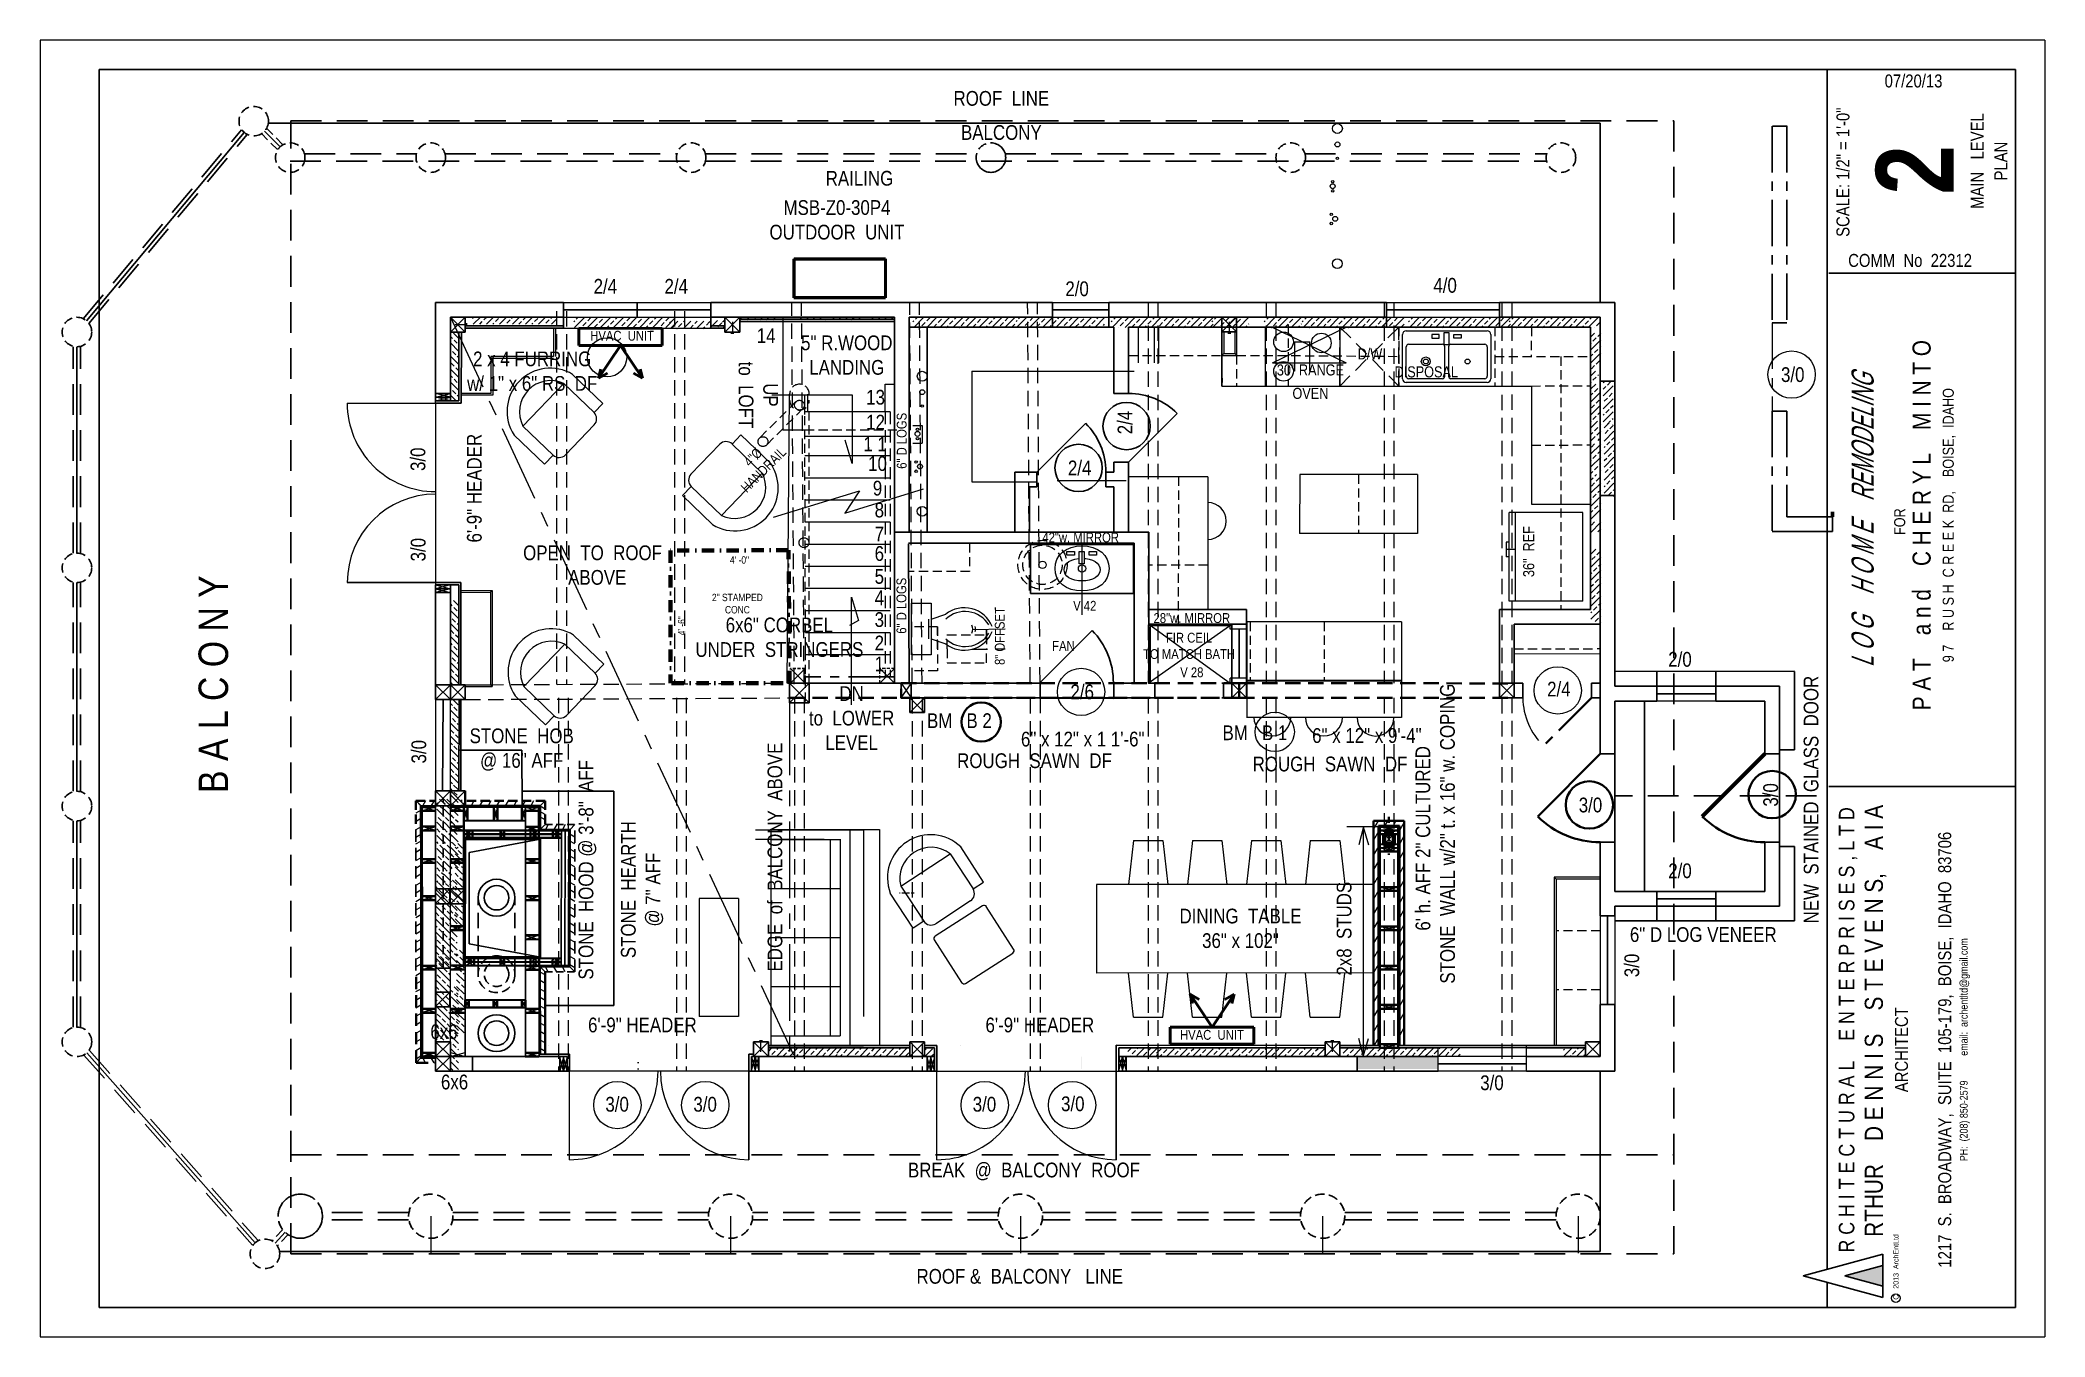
# Model space of a CAD drawing. Header units: inches. Extents: x -298 to 15350, y -6 to 2753.
# Drawn here: x 7123 to 7939, y 1246 to 1774 of the extents above; entities that cross this region are included whole.
import ezdxf

# ---------------------------------------------------------------- set-up
doc = ezdxf.new("R2010")
doc.units = ezdxf.units.IN
doc.header["$MEASUREMENT"] = 0
for name, pattern in [('CENTER', [2, 1.25, -0.25, 0.25, -0.25]), ('DASHDOT2', [0.5, 0.25, -0.125, 0, -0.125]), ('HIDDEN', [0.375, 0.25, -0.125])]:
    doc.linetypes.add(name, pattern=pattern)
for name, color, linetype, lineweight in [('APPLIANCES', 7, 'Continuous', 20), ('BUILT-INS', 36, 'Continuous', 25), ('CABINETS', 36, 'HIDDEN', 25), ('COUNTERTOPS', 7, 'Continuous', 30), ('DOORS', 7, 'Continuous', 60), ('ELEC SYMBOLS', 7, 'Continuous', 20), ('EXISTING CEILING BEAMS', 255, 'HIDDEN', 20), ('FLOOR JOIST', 7, 'Continuous', 20), ('FLOORING', 7, 'Continuous', 20), ('FURNITURE', 36, 'Continuous', 25), ('HVAC', 1, 'Continuous', 50), ('MASONRY', 1, 'Continuous', 30), ('NEW  ROUIGH SAWN  BEAMS', 3, 'HIDDEN', 40), ('NEW FRAMING', 6, 'Continuous', 30), ('NEW FRAMMING', 6, 'Continuous', 30), ('PLUMBING', 3, 'Continuous', 20), ('ROOF', 7, 'HIDDEN', 30), ('ROOF FRAMING', 7, 'Continuous', 20), ('STAIRS', 7, 'Continuous', 20), ('WALL FRAMING', 9, 'CENTER', 30), ('WALLS', 7, 'Continuous', 30), ('WINDOWS', 5, 'Continuous', 30)]:
    doc.layers.add(name, color=color, linetype=linetype, lineweight=lineweight)
for name, color, linetype in [('TEXT', 7, 'Continuous'), ('TEXT80', 9, 'Continuous'), ('TITLE BLOCK', 7, 'Continuous'), ('TITLE_BLOCK', 250, 'Continuous')]:
    doc.layers.add(name, color=color, linetype=linetype)
doc.styles.add('ARCH ENT', font='technical.ttf', dxfattribs={"height": 2})
doc.styles.add('ARCHENT', font='technical.ttf', dxfattribs={"height": 6})
doc.styles.add('EXIST', font='romans.shx', dxfattribs={"width": 0.75, "oblique": 20, "height": 12})
pattern_1 = [(360, (7388.6514, 589.9552), (1.25, 1.25), [1.25, -1.25]), (90, (7389.9014, 589.9552), (-1.25, 1.25), [1.25, -1.25])]

msp = doc.modelspace()

# ---------------------------------------------------------------- texts
at = {"layer": 'APPLIANCES', "color": 3, "char_height": 4.5, "width": 270.046875, "attachment_point": 5, "style": 'ARCHENT'}
for s, insert, rotation in [('{\\C7;D/W}', (7663.86201, 1645.9457), 0.03277054), ('{\\C7;30" RANGE}', (7639.62476, 1639.42781), 0.03277054), ('{\\C7;DISPOSAL}', (7686.78579, 1638.65275), 0.03277054), ('{\\C7;OVEN}', (7639.62482, 1629.89202), 0.03277054), ('{\\C7;36"  REF}', (7728.49322, 1565.50069), 90.03277054)]:
    msp.add_mtext(s, dxfattribs=dict(at, insert=insert, rotation=rotation))
at = {"layer": 'CABINETS', "char_height": 4, "width": 360.0625, "attachment_point": 5, "rotation": 0.03277054, "style": 'ARCHENT'}
for s, insert in [('{\\C7;V 42}', (7547.7905, 1543.42607)), ('{\\C7;V 28}', (7591.36028, 1516.32733))]:
    msp.add_mtext(s, dxfattribs=dict(at, insert=insert))
at = {"layer": 'ELEC SYMBOLS', "color": 5, "char_height": 4, "width": 360.0625, "attachment_point": 5, "rotation": 0.03277054, "style": 'ARCHENT'}
for s, insert in [('{\\C4;42"w. MIRROR}', (7546.11997, 1571.25024)), ('{\\C4;28"w. MIRROR}', (7591.36028, 1538.4157))]:
    msp.add_mtext(s, dxfattribs=dict(at, insert=insert))
at = {"layer": 'ELEC SYMBOLS', "char_height": 4, "width": 360.0625, "attachment_point": 5, "rotation": 0.03277054, "style": 'ARCHENT'}
for s, insert in [('{\\C7;FAN}', (7539.10734, 1527.09034)), ('{\\C7;FIR CEIL\\PTO MATCH BATH}', (7590.23354, 1527.09034))]:
    msp.add_mtext(s, dxfattribs=dict(at, insert=insert))
at = {"layer": 'FURNITURE', "insert": (7611.17143, 1412.08343), "char_height": 6, "width": 360.0625, "attachment_point": 5, "rotation": 0.03277054, "style": 'ARCHENT'}
msp.add_mtext('{\\C7;DINING  TABLE\\P36" x 102"}', dxfattribs=at)
at = {"layer": 'HVAC', "char_height": 4, "width": 360.0625, "attachment_point": 5, "rotation": 0.03277054, "style": 'ARCHENT'}
for insert in [(7359.49149, 1653.35148), (7599.538, 1368.72456)]:
    msp.add_mtext('HVAC  UNIT', dxfattribs=dict(at, insert=insert))
at = {"layer": 'TEXT80', "color": 9, "width": 360.0625, "attachment_point": 5, "style": 'ARCHENT'}
for s, insert, char_height, rotation in [('{\\C7;ROOF  LINE}', (7513.83807, 1749.9959), 6, 0.03277054), ('{\\C7;BALCONY}', (7513.83807, 1736.10405), 6, 0.03277054), ('{\\C7;RAILING}', (7456.09424, 1717.45345), 6, 0.03277054), ('{\\C7;2/4}', (7352.66251, 1673.46499), 6, 0.03277054), ('{\\C7;2/4}', (7381.51599, 1673.46499), 6, 0.03277054), ('{\\C7;2/0}', (7544.66391, 1672.46657), 6, 0.03277054), ('{\\C7;4/0}', (7694.45727, 1673.86189), 6, 0.03277054), ('{\\C7;5" R.WOOD\\PLANDING}', (7450.92, 1645.45967), 6, 0.03277054), ('{\\C7;UP\\Pto  LOFT}', (7414.88922, 1629.27483), 6, 270.03277054), ('{\\C7;3/0}', (7835.94687, 1637.51909), 6, 0.03277054), ('{\\C7; 13}', (7461.69422, 1628.3139), 6, 0.03277054), ('{\\C7; 12}', (7461.69422, 1618.19861), 6, 0.03277054), ('{\\C7; 4"%%C\\PHANDRAIL }', (7414.62694, 1601.18646), 4, 45.03277054), ('{\\C7;1 1}', (7462.47492, 1609.28767), 6, 0.03277054), ('{\\C7; 10}', (7462.47492, 1601.31041), 6, 0.03277054), ('{\\C7; 9}', (7462.47492, 1591.28767), 6, 0.03277054), ('{\\C7;8}', (7464.17519, 1582.38334), 6, 0.03277054), ('{\\C7;7}', (7464.17519, 1572.66643), 6, 0.03277054), ('{\\C7;OPEN  TO  ROOF\\P  ABOVE }', (7347.44699, 1559.96669), 6, 0.03277054), ('{\\C7;6}', (7464.17519, 1564.6822), 6, 0.03277054), ('{\\C7;B A L C O N Y}', (7193.18032, 1511.54374), 12, 90.03277054), ('{\\C7;5}', (7464.17519, 1555.33896), 6, 0.03277054), ('{\\C7;4}', (7464.17519, 1546.67522), 6, 0.03277054), ('{\\C6;6x6" CORBEL\\C7;\\P\\C6;UNDER  STRINGERS\\C7; }', (7423.48537, 1530.60137), 6, 0.03277054), ('{\\C7;3}', (7464.17519, 1537.79227), 6, 0.03277054), ('{\\C7;2}', (7464.17519, 1528.27915), 6, 0.03277054), ('{\\C7;1}', (7464.17519, 1519.7853), 6, 0.03277054), ('{\\C7;2/0}', (7790.0469, 1521.59361), 6, 0.03277054), ('{\\C7;DN\\Pto  LOWER \\PLEVEL}', (7452.89151, 1497.71051), 6, 0.03277054), ('{\\C7;2/6}', (7546.74811, 1508.33195), 6, 0.03277054), ('{\\C6;NEW  STAINED  GLASS  DOOR}', (7843.45427, 1464.53909), 6, 90.03277054), ('{\\C7;3/0}', (7276.78285, 1484.01941), 6, 90.03277054), ('{\\C6;3/0}', (7826.9886, 1466.44412), 6, 90.03277054), ('{\\C7;2/0}', (7790.0469, 1435.49512), 6, 0.03277054), ('{\\C6;2x8  STUDS}', (7653.38601, 1411.96272), 6, 90.03277054), ('{\\C6;6" D LOG VENEER}', (7799.52662, 1409.55598), 6, 0.03277054), ('{\\C7;6x6}', (7286.9684, 1370.01374), 6, 0.03277054), ('{\\C7;6x6}', (7291.27951, 1349.50269), 6, 0.03277054)]:
    msp.add_mtext(s, dxfattribs=dict(at, insert=insert, char_height=char_height, rotation=rotation))
at = {"layer": 'TEXT80', "color": 3, "char_height": 6, "width": 360.0625, "attachment_point": 5, "rotation": 0.03277054, "style": 'ARCHENT'}
for s, insert in [('{\\C1;MSB-Z0-30P4\\C7;\\P\\C1;OUTDOOR  UNIT}', (7446.94468, 1700.54353)), ('BM   B 1', (7617.03757, 1491.73483)), ('6" x 12" x 9\'-4"', (7662.61651, 1490.58155)), ('6" x 12" x 1 1\'-6"', (7546.95209, 1489.12552)), ('ROUGH  SAWN  DF', (7527.33985, 1480.33585)), ('ROUGH  SAWN  DF', (7647.60632, 1478.98897))]:
    msp.add_mtext(s, dxfattribs=dict(at, insert=insert))
at = {"layer": 'TEXT80', "width": 360.0625, "attachment_point": 5, "style": 'ARCHENT'}
for s, insert, char_height, rotation in [('{\\C7;14}', (7418.11065, 1653.43131), 6, 0.03277054), ('{\\C6;6" D LOGS}', (7473.30048, 1610.60026), 4, 90.03277054), ('{\\C6;2/4}', (7564.19556, 1618.04864), 6, 90.03277054), ('{\\C6;2/4}', (7545.71143, 1599.52823), 6, 0.03277054), ('{\\C6;2/4}', (7740.76012, 1509.47729), 6, 0.03277054), ('{\\C7;EDGE  of  BALCONY  ABOVE}', (7421.72567, 1441.12881), 6, 90.03277054), ('{\\C7;BREAK  @  BALCONY  ROOF}', (7523.04599, 1313.11584), 6, 0.03277054), ('{\\C7; ROOF &  BALCONY   LINE}', (7520.36053, 1270.40458), 6, 0.03277054)]:
    msp.add_mtext(s, dxfattribs=dict(at, insert=insert, char_height=char_height, rotation=rotation))
at = {"layer": 'TEXT80', "color": 6, "char_height": 6, "width": 360.0625, "attachment_point": 5, "style": 'ARCHENT'}
for s, insert, rotation in [('2 x 4 FURRING\\Pw/ 1" x 6" RS  DF', (7322.87236, 1638.9178), 0.03277054), ('3/0', (7276.42081, 1603.10611), 90.03277054), ('{\\C3;\\P}6\'-9" HEADER', (7294.35015, 1591.31935), 90.03277054), ('3/0', (7276.51714, 1566.28205), 90.03277054), ('{\\C3;\\P}6\'-9" HEADER', (7367.74112, 1377.74134), 0.03277054), ('{\\C3;\\P}6\'-9" HEADER', (7529.49004, 1377.74134), 0.03277054), ('3/0', (7357.4549, 1340.44398), 0.03277054), ('3/0', (7393.27833, 1340.44398), 0.03277054), ('3/0', (7506.96593, 1340.45088), 0.03277054), ('3/0', (7542.91954, 1340.63763), 0.03277054)]:
    msp.add_mtext(s, dxfattribs=dict(at, insert=insert, rotation=rotation))
at = {"layer": 'TEXT80', "color": 1, "char_height": 3, "width": 360.0625, "attachment_point": 5, "style": 'ARCHENT'}
for s, insert, rotation in [('\\A1;{\\C7;\\P}4\' -0"', (7407.25033, 1564.58653), 0.03277054), ('\\A1;{\\C7;\\P}2" STAMPED\\PCONC', (7406.39737, 1546.81455), 0.03277054), ('\\A1;{\\C7;\\P}4\' -6"', (7381.23804, 1535.31019), 90.03277054)]:
    msp.add_mtext(s, dxfattribs=dict(at, insert=insert, rotation=rotation))
at = {"layer": 'TEXT80', "color": 0, "char_height": 4, "width": 360.0625, "attachment_point": 5, "rotation": 90.03277054, "style": 'ARCHENT'}
for s, insert in [('{\\C7;6" D LOGS}', (7473.19752, 1543.45092)), ('{\\C3;8" OFFSET}', (7513.21721, 1531.1068))]:
    msp.add_mtext(s, dxfattribs=dict(at, insert=insert))
at = {"layer": 'TEXT80', "color": 1, "linetype": 'Continuous', "lineweight": 30, "char_height": 6, "width": 360.0625, "attachment_point": 5, "style": 'ARCHENT'}
for s, insert, rotation in [('{\\C7;STONE  HOB\\P@ 16" AFF}', (7318.60991, 1484.88466), 359.96722946), ('{\\C7;STONE  HOOD @ 3\'-8"  AFF}', (7345.3831, 1435.96722), 89.96722946), ('{\\C7;STONE  HEARTH\\P@ 7" AFF}', (7367.62557, 1427.86601), 89.96722946)]:
    msp.add_mtext(s, dxfattribs=dict(at, insert=insert, rotation=rotation))
at = {"layer": 'TEXT80', "color": 3, "lineweight": 40, "insert": (7496.77117, 1496.65501), "char_height": 6, "width": 360.0625, "attachment_point": 5, "rotation": 0.03277054, "style": 'ARCHENT'}
msp.add_mtext('BM   B 2', dxfattribs=at)
at = {"layer": 'TEXT80', "color": 7, "linetype": 'Continuous', "lineweight": 40, "insert": (7753.62437, 1462.28868), "char_height": 6, "width": 360.0625, "attachment_point": 5, "rotation": 0.03277054, "style": 'ARCHENT'}
msp.add_mtext('{\\C7;3/0}', dxfattribs=at)
at = {"layer": 'TEXT80', "color": 9, "linetype": 'Continuous', "insert": (7713.51988, 1349.19634), "char_height": 6, "width": 360.0625, "attachment_point": 5, "rotation": 0.03277054, "style": 'ARCHENT'}
msp.add_mtext('{\\C7;3/0}', dxfattribs=at)
at = {"layer": 'TITLE BLOCK', "color": 7, "linetype": 'Continuous', "lineweight": 30, "ltscale": 0.5, "char_height": 5.2755304, "attachment_point": 5, "style": 'ARCH ENT'}
for s, insert in [('\\A1;07/20/13', (7885.10543, 1757.08215)), ('COMM  No  22312', (7883.69594, 1684.02043))]:
    msp.add_mtext(s, dxfattribs=dict(at, insert=insert))
at = {"layer": 'TITLE BLOCK', "color": 7, "linetype": 'Continuous', "lineweight": 30, "ltscale": 0.5, "rotation": 90, "style": 'ARCH ENT'}
for s, insert, char_height, attachment_point in [('SCALE: 1/2" = 1\'-0"  ', (7856.4174, 1719.97591), 5.2755304, 5), ('MAIN   LEVEL', (7911.02977, 1724.50545), 5.2755304, 5), ('PLAN', (7920.63469, 1724.50545), 5.27553, 5), ('{\\fTechnical|b1|i0|c0|p34;2}', (7869.79988, 1720.92368), 31.6531824, 2), ('\\P{\\H0.3769x;  FOR\\P\\H1.644x;P A T    a n d    C H E R Y L    M I N T O\\P\\H0.6083x;9 7    R U S H  C R E E K  RD,    BOISE,  IDAHO}', (7879.85096, 1576.27587), 11.9011152, 5), ('        R C H I T E C T U R A L    E N T E R P R I S E S , L T D\\P{\\H1.167x;          RTHUR    D E N N I S    S T E V E N S,    A I A\\P\\H0.7145x;ARCHITECT\\P\\P1217  S.  BROADWAY,  SUITE  105-179,  BOISE,  IDAHO  83706\\P\\H0.5999x;PH:  (208) 850-2579          email:  archentltd@gmail.com}', (7854.69534, 1362.69194), 6.3306365, 2)]:
    msp.add_mtext(s, dxfattribs=dict(at, insert=insert, char_height=char_height, attachment_point=attachment_point))
at = {"layer": 'TITLE BLOCK', "color": 7, "linetype": 'Continuous', "lineweight": 9, "ltscale": 50, "insert": (7859.87938, 1578.23392), "char_height": 9, "width": 201.5, "attachment_point": 2, "rotation": 90, "style": 'EXIST'}
msp.add_mtext('{\\fTechnical|b0|i0|c0|p34;L O G    H O M E    REMODELING}', dxfattribs=at)
at = {"layer": 'TITLE BLOCK', "color": 7, "linetype": 'HIDDEN', "insert": (7876.88645, 1260.91532), "char_height": 2.0982943, "width": 29.5, "attachment_point": 1, "rotation": 90, "style": 'ARCHENT'}
msp.add_mtext('C   2013  ArchEntLtd', dxfattribs=at)
at = {"layer": 'WALLS', "color": 1, "insert": (7690.45646, 1448.75815), "char_height": 6, "width": 360.0625, "attachment_point": 5, "rotation": 90.03277054, "style": 'ARCHENT'}
msp.add_mtext('6\' h. AFF 2" CULTURED\\P  STONE  WALL w/2" t. x 16" w. COPING{\\C6; }', dxfattribs=at)
at = {"layer": 'WALLS', "color": 9, "insert": (7770.47527, 1397.01301), "char_height": 6, "width": 360.0625, "attachment_point": 5, "rotation": 90.03277054, "style": 'ARCHENT'}
msp.add_mtext('{\\C7;3/0}', dxfattribs=at)

# ---------------------------------------------------------------- blocks, each defined once
blk = doc.blocks.new('A$C4B672F97')
at = {"layer": 'STAIRS', "color": 7, "linetype": 'HIDDEN', "lineweight": 9, "ltscale": 15}
for p, q in [((-3.14, 2.52), (-17.99, -12.33)), ((-0.31, -0.31), (-15.16, -15.16))]:
    blk.add_line(p, q, dxfattribs=at)
at = {"layer": 'STAIRS', "linetype": 'DASHDOT2', "lineweight": 9, "ltscale": 150}
for centre in [(-1.72, 1.1), (-16.57, -13.75)]:
    blk.add_circle(centre, 2, dxfattribs=at)
at = {"layer": 'STAIRS', "color": 7, "linetype": 'HIDDEN', "lineweight": 9, "ltscale": 15}
for centre, start, end in [((-1.72, 5.62), 0, 180), ((-1.72, 3.1), 180, 0)]:
    blk.add_arc(centre, 4, start, end, dxfattribs=at)

# ---------------------------------------------------------------- hatches: boundary and pattern name
at = {"layer": 'NEW FRAMING', "linetype": 'Continuous', "lineweight": 9, "ltscale": 25}
h = msp.add_hatch(dxfattribs=at)
h.set_pattern_fill('ANSI33', color=256, scale=15, style=0)
h.set_pattern_definition([(45, (2360.5694, 394.9716), (-2.6516504, 2.6516504), []), (45, (2363.221, 394.9716), (-2.6516504, 2.6516504), [1.875, -0.9375])])
h.paths.add_polyline_path([(7298.58661, 1661.12837), (7298.58661, 1658.12837), (7332.58661, 1658.12837), (7332.58661, 1661.12837)])
h = msp.add_hatch(dxfattribs=at)
h.set_pattern_fill('ANSI33', color=256, scale=15, style=0)
h.set_pattern_definition([(45, (2404.787, 396.599), (-2.6516504, 2.6516504), []), (45, (2407.4385, 396.599), (-2.6516504, 2.6516504), [1.875, -0.9375])])
h.paths.add_polyline_path([(7381.80406, 1659.75569), (7339.80406, 1659.75569), (7339.80406, 1656.75569), (7381.80406, 1656.75569)])
h.paths.add_polyline_path([(7381.80406, 1660.90908), (7339.80406, 1660.90908), (7339.80406, 1659.75569), (7381.80406, 1659.75569)])
h = msp.add_hatch(dxfattribs=at)
h.set_pattern_fill('ANSI33', color=256, scale=15, style=0)
h.set_pattern_definition([(45, (2443.792, 396.166), (-2.6516504, 2.6516504), []), (45, (2446.4437, 396.166), (-2.6516504, 2.6516504), [1.875, -0.9375])])
h.paths.add_polyline_path([(7401.34281, 1656.32279), (7401.34281, 1659.32279), (7378.80933, 1659.32279), (7378.80933, 1656.32279)])
h = msp.add_hatch(dxfattribs=at)
h.set_pattern_fill('ANSI33', color=256, scale=15, style=0)
h.set_pattern_definition([(45, (2459.9864, 396.4), (-2.6516504, 2.6516504), []), (45, (2462.638, 396.4), (-2.6516504, 2.6516504), [1.875, -0.9375])])
h.paths.add_polyline_path([(7401.34281, 1656.55696), (7401.34281, 1659.55696), (7395.00364, 1659.55696), (7395.00364, 1656.55696)])
h = msp.add_hatch(dxfattribs=at)
h.set_pattern_fill('ANSI33', color=256, scale=15, style=0)
h.set_pattern_definition([(45, (2445.6567, 397.017), (-2.6516504, 2.6516504), []), (45, (2448.3084, 397.017), (-2.6516504, 2.6516504), [1.875, -0.9375])])
h.paths.add_polyline_path([(7407.34281, 1660.90935), (7407.34281, 1660.17365), (7422.67399, 1660.17365), (7422.67399, 1660.90935)])
h.paths.add_polyline_path([(7407.34281, 1659.90935), (7422.67399, 1659.90937), (7422.67399, 1660.17365), (7407.34281, 1660.17365)])
h = msp.add_hatch(dxfattribs=at)
h.set_pattern_fill('ANSI33', color=256, scale=15, style=0)
h.set_pattern_definition([(45, (2496.0007, 396.7866), (-2.6516504, 2.6516504), []), (45, (2498.6523, 396.7866), (-2.6516504, 2.6516504), [1.875, -0.9375])])
h.paths.add_polyline_path([(7470.34291, 1659.94346), (7470.34291, 1660.90934), (7431.01791, 1660.90934), (7431.01791, 1659.94346)])
h = msp.add_hatch(dxfattribs=at)
h.set_pattern_fill('ANSI33', color=256, scale=15, style=0)
h.set_pattern_definition([(45, (2542.824, 396.599), (-2.6516504, 2.6516504), []), (45, (2545.4756, 396.599), (-2.6516504, 2.6516504), [1.875, -0.9375])])
h.paths.add_polyline_path([(7519.8412, 1659.75569), (7477.8412, 1659.75569), (7477.8412, 1656.75569), (7519.8412, 1656.75569)])
h.paths.add_polyline_path([(7519.8412, 1660.90908), (7477.8412, 1660.90908), (7477.8412, 1659.75569), (7519.8412, 1659.75569)])
h = msp.add_hatch(dxfattribs=at)
h.set_pattern_fill('ANSI33', color=256, scale=15, style=0)
h.set_pattern_definition([(45, (2584.8256, 396.7523), (-2.6516504, 2.6516504), []), (45, (2587.4772, 396.7523), (-2.6516504, 2.6516504), [1.875, -0.9375])])
h.paths.add_polyline_path([(7555.84281, 1656.90908), (7555.84281, 1659.90908), (7519.84281, 1659.90908), (7519.84281, 1656.90908)])
h.paths.add_polyline_path([(7555.84281, 1660.90908), (7519.84281, 1660.90908), (7519.84281, 1659.90908), (7555.84281, 1659.90908)])
h = msp.add_hatch(dxfattribs=at)
h.set_pattern_fill('ANSI33', color=256, scale=15, style=0)
h.set_pattern_definition([(45, (2623.5272, 396.599), (-2.6516504, 2.6516504), []), (45, (2626.179, 396.599), (-2.6516504, 2.6516504), [1.875, -0.9375])])
h.paths.add_polyline_path([(7600.54446, 1659.75569), (7558.54446, 1659.75569), (7558.54446, 1656.75569), (7600.54446, 1656.75569)])
h.paths.add_polyline_path([(7600.54446, 1660.90908), (7558.54446, 1660.90908), (7558.54446, 1659.75569), (7600.54446, 1659.75569)])
h = msp.add_hatch(dxfattribs=at)
h.set_pattern_fill('ANSI33', color=256, scale=15, style=0)
h.set_pattern_definition([(45, (2664.496, 396.599), (-2.6516504, 2.6516504), []), (45, (2667.1475, 396.599), (-2.6516504, 2.6516504), [1.875, -0.9375])])
h.paths.add_polyline_path([(7614.59292, 1659.75569), (7614.59292, 1660.90908), (7599.5131, 1660.90908), (7599.5131, 1659.75569)])
h.paths.add_polyline_path([(7614.59292, 1656.75569), (7614.59292, 1659.75569), (7599.5131, 1659.75569), (7599.5131, 1656.75569)])
h = msp.add_hatch(dxfattribs=at)
h.set_pattern_fill('ANSI33', color=256, scale=15, style=0)
h.set_pattern_definition([(45, (2685.843, 396.599), (-2.6516504, 2.6516504), []), (45, (2688.4945, 396.599), (-2.6516504, 2.6516504), [1.875, -0.9375])])
h.paths.add_polyline_path([(7635.93991, 1659.75569), (7635.93991, 1660.90908), (7620.86008, 1660.90908), (7620.86008, 1659.75569)])
h.paths.add_polyline_path([(7635.93991, 1656.75569), (7635.93991, 1659.75569), (7620.86008, 1659.75569), (7620.86008, 1656.75569)])
h = msp.add_hatch(dxfattribs=at)
h.set_pattern_fill('ANSI33', color=256, scale=15, style=0)
h.set_pattern_definition([(45, (2701.2858, 396.599), (-2.6516504, 2.6516504), []), (45, (2703.9374, 396.599), (-2.6516504, 2.6516504), [1.875, -0.9375])])
h.paths.add_polyline_path([(7678.303, 1659.75569), (7636.303, 1659.75569), (7636.303, 1656.75569), (7678.303, 1656.75569)])
h.paths.add_polyline_path([(7678.303, 1660.90908), (7636.303, 1660.90908), (7636.303, 1659.75569), (7678.303, 1659.75569)])
h = msp.add_hatch(dxfattribs=at)
h.set_pattern_fill('ANSI33', color=256, scale=15, style=0)
h.set_pattern_definition([(45, (2744.5754, 396.599), (-2.6516504, 2.6516504), []), (45, (2747.227, 396.599), (-2.6516504, 2.6516504), [1.875, -0.9375])])
h.paths.add_polyline_path([(7721.59263, 1659.75569), (7679.59263, 1659.75569), (7679.59263, 1656.75569), (7721.59263, 1656.75569)])
h.paths.add_polyline_path([(7721.59263, 1660.90908), (7679.59263, 1660.90908), (7679.59263, 1659.75569), (7721.59263, 1659.75569)])
h = msp.add_hatch(dxfattribs=at)
h.set_pattern_fill('ANSI33', color=256, scale=15, style=0)
h.set_pattern_definition([(45, (2785.544, 396.599), (-2.6516504, 2.6516504), []), (45, (2788.1957, 396.599), (-2.6516504, 2.6516504), [1.875, -0.9375])])
h.paths.add_polyline_path([(7757.59281, 1656.75569), (7757.59281, 1659.75569), (7720.56126, 1659.75569), (7720.56126, 1656.75569)])
h.paths.add_polyline_path([(7757.59281, 1659.75569), (7757.59281, 1660.90908), (7720.56126, 1660.90908), (7720.56126, 1659.75569)])
h = msp.add_hatch(dxfattribs=at)
h.set_pattern_fill('ANSI33', color=256, scale=15, angle=90, style=0)
h.set_pattern_definition([(135, (8555.9147, -3317.5678), (-2.6516504, -2.6516504), []), (135, (8555.9147, -3314.916), (-2.6516504, -2.6516504), [1.875, -0.9375])])
h.paths.add_polyline_path([(7289.75792, 1626.90975), (7292.75792, 1626.90975), (7292.75792, 1654.44943), (7289.75792, 1654.44943)])
h = msp.add_hatch(dxfattribs=at)
h.set_pattern_fill('ANSI33', color=256, scale=15, style=0)
h.set_pattern_definition([(45, (2999.56, 91.3216), (-2.6516504, 2.6516504), []), (45, (3002.212, 91.3216), (-2.6516504, 2.6516504), [1.875, -0.9375])])
h.paths.add_polyline_path([(7757.57581, 1636.47787), (7757.57581, 1637.26078, -0.407485201), (7755.62186, 1639.26025), (7753.82742, 1639.26025), (7753.82742, 1618.55933), (7755.76781, 1618.55933, -0.299331351), (7757.57581, 1619.8088), (7757.57581, 1621.83349, -0.387451198), (7757.12186, 1622.33136, -0.387451198), (7757.57581, 1622.82924), (7757.57581, 1626.98835, -0.400784786), (7756.62186, 1627.98729, -0.400784786), (7757.57581, 1628.98623), (7757.57581, 1632.47893, -0.407485201), (7755.62186, 1634.4784, -0.407485201)])
h.paths.add_polyline_path([(7755.62186, 1617.80933, -0.096396118), (7755.76781, 1618.55933), (7753.82742, 1618.55933), (7753.82742, 1617.05933), (7755.76781, 1617.05933, -0.096396118)])
h.paths.add_polyline_path([(7757.57581, 1615.80986, -0.299331351), (7755.76781, 1617.05933), (7753.82742, 1617.05933), (7753.82742, 1614.4784), (7757.57581, 1614.4784)])
h.paths.add_polyline_path([(7757.57581, 1618.55933), (7755.76781, 1618.55933, 0.096396118), (7755.62186, 1617.80933, 0.096396118), (7755.76781, 1617.05933), (7757.57581, 1617.05933)])
h.paths.add_polyline_path([(7757.57581, 1607.27785), (7753.82742, 1607.27785), (7753.82742, 1587.26871), (7757.57581, 1588.42591), (7757.57581, 1597.21444, -0.776153299), (7755.69894, 1597.69515, -0.776153299), (7757.57581, 1598.17587)])
h.paths.add_polyline_path([(7755.63225, 1599.52844, -1), (7754.63225, 1599.52844, -1)], flags=16)
h.paths.add_polyline_path([(7755.63225, 1595.79996, -1), (7754.63225, 1595.79996, -1)], flags=16)
h.paths.add_polyline_path([(7757.57581, 1588.42591), (7753.82742, 1587.26871), (7753.82742, 1573.4784), (7757.57581, 1573.47848), (7757.57581, 1577.47846, -0.41115692), (7755.59671, 1579.47835, -0.41115692), (7757.57581, 1581.47824)])
h.paths.add_polyline_path([(7757.56946, 1614.4784), (7753.82742, 1614.4784), (7753.82742, 1607.27785), (7757.56946, 1607.27785)])
h.paths.add_polyline_path([(7754.70262, 1610.98181, -1), (7756.70262, 1610.98181, -1)], flags=16)
h.paths.add_polyline_path([(7756.20262, 1609.08662, -1), (7755.20262, 1609.08662, -1)], flags=16)
h.paths.add_polyline_path([(7755.20262, 1612.8151, -1), (7756.20262, 1612.8151, -1)], flags=16)
edge = h.paths.add_edge_path()
edge.add_line((7757.82743, 1641.24966), (7757.82743, 1654.47813))
edge.add_line((7757.82743, 1654.47813), (7753.82742, 1654.47813))
edge.add_line((7753.82742, 1654.47813), (7753.82742, 1639.26025))
edge.add_line((7753.82742, 1639.26025), (7755.62186, 1639.26025))
edge.add_arc((7757.62186, 1639.26025), 2, 84.1005934, 180, ccw=False)
edge = h.paths.add_edge_path()
edge.add_line((7757.82236, 1581.46558), (7757.82743, 1585.9784))
edge.add_line((7757.82743, 1585.9784), (7757.82743, 1615.81992))
edge.add_arc((7757.62186, 1617.80933), 2, 268.68067385, 275.8994066, ccw=False)
edge.add_line((7757.57581, 1615.80986), (7757.57581, 1598.17587))
edge.add_arc((7756.69894, 1597.69515), 1, -28.73222162, 28.73222162, ccw=False)
edge.add_line((7757.57581, 1597.21444), (7757.57581, 1581.47824))
edge.add_arc((7757.59671, 1579.47835), 2, 83.52175655, 90.59858604, ccw=False)
h.paths.add_polyline_path([(7757.82743, 1617.05933), (7757.82743, 1618.55933), (7757.57581, 1618.55933), (7757.57581, 1617.05933)])
edge = h.paths.add_edge_path()
edge.add_line((7757.81339, 1573.47849), (7757.8179, 1577.49062))
edge.add_arc((7757.59671, 1579.47835), 2, 269.40141396, 276.3495671, ccw=False)
edge.add_line((7757.57581, 1577.47846), (7757.57581, 1573.47848))
edge.add_line((7757.57581, 1573.47848), (7757.81339, 1573.47849))
h = msp.add_hatch(dxfattribs=at)
h.set_pattern_fill('ANSI33', color=256, scale=15, style=0)
h.set_pattern_definition([(45, (2764.7836, 198.787), (-2.6516504, 2.6516504), []), (45, (2767.4353, 198.787), (-2.6516504, 2.6516504), [1.875, -0.9375])])
h.paths.add_polyline_path([(7762.79926, 1634.90935), (7758.79926, 1634.90935), (7758.79926, 1616.94379), (7762.79926, 1616.94378)])
h = msp.add_hatch(dxfattribs=at)
h.set_pattern_fill('ANSI33', color=256, scale=15, style=0)
h.set_pattern_definition([(45, (2765.1676, 169.7282), (-2.6516504, 2.6516504), []), (45, (2767.8193, 169.7282), (-2.6516504, 2.6516504), [1.875, -0.9375])])
h.paths.add_polyline_path([(7763.18327, 1617.88415), (7759.18327, 1617.88518), (7759.18327, 1587.88507), (7763.18327, 1587.88506)])
h = msp.add_hatch(dxfattribs=at)
h.set_pattern_fill('ANSI33', color=256, scale=15, style=0)
h.set_pattern_definition([(45, (2759.7957, 118.4), (-2.6516504, 2.6516504), []), (45, (2762.4473, 118.4), (-2.6516504, 2.6516504), [1.875, -0.9375])])
h.paths.add_polyline_path([(7757.81131, 1566.55598), (7753.81131, 1566.55701), (7753.81131, 1536.5569), (7757.81131, 1536.55689)])
h = msp.add_hatch(dxfattribs=at)
h.set_pattern_fill('ANSI33', color=256, scale=15, angle=90, style=0)
h.set_pattern_definition([(135, (8555.8597, -3426.424), (-2.6516504, -2.6516504), []), (135, (8555.8597, -3423.7724), (-2.6516504, -2.6516504), [1.875, -0.9375])])
h.paths.add_polyline_path([(7289.7029, 1511.59322), (7292.7029, 1511.59322), (7292.7029, 1545.59322), (7289.7029, 1545.59322)])
h = msp.add_hatch(dxfattribs=at)
h.set_pattern_fill('ANSI33', color=256, scale=15, angle=90, style=0)
h.set_pattern_definition([(135, (8555.89, -3467.057), (-2.6516504, -2.6516504), []), (135, (8555.89, -3464.4054), (-2.6516504, -2.6516504), [1.875, -0.9375])])
h.paths.add_polyline_path([(7289.73314, 1470.96018), (7292.73314, 1470.96018), (7292.73314, 1504.96018), (7289.73314, 1504.96018)])
h = msp.add_hatch(dxfattribs=at)
h.set_pattern_fill('ANSI33', color=256, scale=15, angle=90, style=0)
h.set_pattern_definition([(135, (8555.8656, -3501.5705), (-2.6516504, -2.6516504), []), (135, (8555.8656, -3498.919), (-2.6516504, -2.6516504), [1.875, -0.9375])])
h.paths.add_polyline_path([(7289.70874, 1436.4467), (7292.70874, 1436.4467), (7292.70874, 1470.4467), (7289.70874, 1470.4467)])
h = msp.add_hatch(dxfattribs=at)
h.set_pattern_fill('ANSI33', color=256, scale=15, angle=90, style=0)
h.set_pattern_definition([(135, (8550.1603, -3507.2784), (-2.6516504, -2.6516504), []), (135, (8550.1603, -3504.6267), (-2.6516504, -2.6516504), [1.875, -0.9375])])
h.paths.add_polyline_path([(7284.00352, 1430.73884), (7287.00352, 1430.73884), (7287.00352, 1464.73884), (7284.00352, 1464.73884)])
h = msp.add_hatch(dxfattribs=at)
h.set_pattern_fill('ANSI33', color=256, scale=15, angle=90, style=0)
h.set_pattern_definition([(135, (8553.1603, -3507.2784), (-2.6516504, -2.6516504), []), (135, (8553.1603, -3504.6267), (-2.6516504, -2.6516504), [1.875, -0.9375])])
h.paths.add_polyline_path([(7287.00352, 1430.73884), (7290.00352, 1430.73884), (7290.00352, 1464.73884), (7287.00352, 1464.73884)])
h = msp.add_hatch(dxfattribs=at)
h.set_pattern_fill('ANSI33', color=256, scale=15, angle=90, style=0)
h.set_pattern_definition([(135, (8557.654, -3525.3853), (-2.6516504, -2.6516504), []), (135, (8557.654, -3522.7337), (-2.6516504, -2.6516504), [1.875, -0.9375])])
h.paths.add_polyline_path([(7291.49737, 1412.63189), (7294.49737, 1412.63189), (7294.49737, 1446.63189), (7291.49737, 1446.63189)])
h = msp.add_hatch(dxfattribs=at)
h.set_pattern_fill('ANSI33', color=256, scale=15, angle=90, style=0)
h.set_pattern_definition([(135, (8549.7513, -3541.409), (-2.6516504, -2.6516504), []), (135, (8549.7513, -3538.7574), (-2.6516504, -2.6516504), [1.875, -0.9375])])
h.paths.add_polyline_path([(7286.59449, 1396.60818), (7289.59449, 1396.60818), (7289.59449, 1430.60818), (7286.59449, 1430.60818)])
h.paths.add_polyline_path([(7283.59449, 1396.60818), (7286.59449, 1396.60818), (7286.59449, 1430.60818), (7283.59449, 1430.60818)])
h = msp.add_hatch(dxfattribs=at)
h.set_pattern_fill('ANSI33', color=256, scale=15, angle=90, style=0)
h.set_pattern_definition([(135, (8555.451, -3540.247), (-2.6516504, -2.6516504), []), (135, (8555.451, -3537.5954), (-2.6516504, -2.6516504), [1.875, -0.9375])])
h.paths.add_polyline_path([(7289.29415, 1397.77016), (7292.29415, 1397.77016), (7292.29415, 1431.77016), (7289.29415, 1431.77016)])
h = msp.add_hatch(dxfattribs=at)
h.set_pattern_fill('ANSI33', color=256, scale=15, angle=90, style=0)
h.set_pattern_definition([(135, (8549.7513, -3571.409), (-2.6516504, -2.6516504), []), (135, (8549.7513, -3568.7574), (-2.6516504, -2.6516504), [1.875, -0.9375])])
h.paths.add_polyline_path([(7286.59448, 1366.6082), (7289.59448, 1366.6082), (7289.59448, 1400.6082), (7286.59448, 1400.6082)])
h.paths.add_polyline_path([(7283.59448, 1366.6082), (7286.59448, 1366.6082), (7286.59448, 1400.6082), (7283.59448, 1400.6082)])
h = msp.add_hatch(dxfattribs=at)
h.set_pattern_fill('ANSI33', color=256, scale=15, angle=90, style=0)
h.set_pattern_definition([(135, (8558.293, -3568.8165), (-2.6516504, -2.6516504), []), (135, (8558.293, -3566.165), (-2.6516504, -2.6516504), [1.875, -0.9375])])
h.paths.add_polyline_path([(7292.13615, 1369.20073), (7295.13615, 1369.20073), (7295.13615, 1403.20073), (7292.13615, 1403.20073)])
h = msp.add_hatch(dxfattribs=at)
h.set_pattern_fill('ANSI33', color=256, scale=15, angle=90, style=0)
h.set_pattern_definition([(135, (8556.0898, -3583.6782), (-2.6516504, -2.6516504), []), (135, (8556.0898, -3581.0266), (-2.6516504, -2.6516504), [1.875, -0.9375])])
h.paths.add_polyline_path([(7289.93294, 1354.339), (7292.93294, 1354.339), (7292.93294, 1388.339), (7289.93294, 1388.339)])
h = msp.add_hatch(dxfattribs=at)
h.set_pattern_fill('ANSI33', color=256, scale=15, angle=180, style=0)
h.set_pattern_definition([(225, (12384.9994, 2626.283), (2.6516504, -2.6516504), []), (225, (12382.3477, 2626.283), (2.6516504, -2.6516504), [1.875, -0.9375])])
h.paths.add_polyline_path([(7419.0002, 1363.12621), (7419.0002, 1360.12621), (7446.98213, 1360.12621), (7446.98213, 1363.12621)])
h = msp.add_hatch(dxfattribs=at)
h.set_pattern_fill('ANSI33', color=256, scale=15, angle=180, style=0)
h.set_pattern_definition([(225, (12418.8613, 2626.283), (2.6516504, -2.6516504), []), (225, (12416.2096, 2626.283), (2.6516504, -2.6516504), [1.875, -0.9375])])
h.paths.add_polyline_path([(7476.5912, 1360.12621), (7476.5912, 1363.12621), (7446.84404, 1363.12621), (7446.84404, 1360.12621)])
h = msp.add_hatch(dxfattribs=at)
h.set_pattern_fill('ANSI33', color=256, scale=15, style=0)
h.set_pattern_definition([(45, (2542.1997, 99.9666), (-2.6516504, 2.6516504), []), (45, (2544.8513, 99.9666), (-2.6516504, 2.6516504), [1.875, -0.9375])])
h.paths.add_polyline_path([(7482.5912, 1363.1234), (7482.5912, 1360.1234), (7486.59298, 1360.1234), (7486.59787, 1363.1234)])
h = msp.add_hatch(dxfattribs=at)
h.set_pattern_fill('ANSI33', color=256, scale=15, style=0)
h.set_pattern_definition([(45, (2628.357, 100.1473), (-2.6516504, 2.6516504), []), (45, (2631.0088, 100.1473), (-2.6516504, 2.6516504), [1.875, -0.9375])])
h.paths.add_polyline_path([(7565.34218, 1363.3041), (7565.34179, 1360.3041), (7577.59111, 1360.3041), (7577.59111, 1363.3041)])
h = msp.add_hatch(dxfattribs=at)
h.set_pattern_fill('ANSI33', color=256, scale=15, angle=180, style=0)
h.set_pattern_definition([(225, (12549.0213, 2626.2776), (2.6516504, -2.6516504), []), (225, (12546.3697, 2626.2776), (2.6516504, -2.6516504), [1.875, -0.9375])])
h.paths.add_polyline_path([(7611.0041, 1360.12079), (7611.0041, 1363.12079), (7577.0041, 1363.12079), (7577.0041, 1360.12079)])
h = msp.add_hatch(dxfattribs=at)
h.set_pattern_fill('ANSI33', color=256, scale=15, angle=180, style=0)
h.set_pattern_definition([(225, (12583.74, 2626.2776), (2.6516504, -2.6516504), []), (225, (12581.0882, 2626.2776), (2.6516504, -2.6516504), [1.875, -0.9375])])
h.paths.add_polyline_path([(7645.7226, 1360.12079), (7645.7226, 1363.12079), (7611.7226, 1363.12079), (7611.7226, 1360.12079)])
h = msp.add_hatch(dxfattribs=at)
h.set_pattern_fill('ANSI33', color=256, scale=15, angle=180, style=0)
h.set_pattern_definition([(225, (12624.9994, 2626.283), (2.6516504, -2.6516504), []), (225, (12622.3477, 2626.283), (2.6516504, -2.6516504), [1.875, -0.9375])])
h.paths.add_polyline_path([(7686.98213, 1360.12621), (7686.98213, 1363.12621), (7652.98213, 1363.12621), (7652.98213, 1360.12621)])
h = msp.add_hatch(dxfattribs=at)
h.set_pattern_fill('ANSI33', color=256, scale=15, style=0)
h.set_pattern_definition([(45, (2751.359, 100.157), (-2.6516504, 2.6516504), []), (45, (2754.0105, 100.157), (-2.6516504, 2.6516504), [1.875, -0.9375])])
h.paths.add_polyline_path([(7700.59281, 1360.31369), (7700.59281, 1363.31369), (7686.37608, 1363.31369), (7686.37608, 1360.31369)])
h = msp.add_hatch(dxfattribs=at)
h.set_pattern_fill('ANSI33', color=256, scale=15, style=0)
h.set_pattern_definition([(45, (2807.5928, 100.088), (-2.6516504, 2.6516504), []), (45, (2810.2444, 100.088), (-2.6516504, 2.6516504), [1.875, -0.9375])])
h.paths.add_polyline_path([(7751.59281, 1360.24483), (7751.59281, 1363.24483), (7742.61001, 1363.24483), (7742.61001, 1360.24483)])
at = {"layer": 'TITLE_BLOCK', "linetype": 'Continuous', "ltscale": 0.5}
msp.add_hatch(color=1, dxfattribs=at).paths.add_polyline_path([(7872.67479, 1274.8848), (7857.09697, 1270.65473), (7872.67479, 1266.42466)])
at = {"layer": 'WALLS', "linetype": 'Continuous', "lineweight": 20, "ltscale": 20}
h = msp.add_hatch(dxfattribs=at)
h.set_pattern_fill('ZIGZAG', color=6, scale=10, style=0)
h.set_pattern_definition([(360, (7208.3351, 589.9552), (1.25, 1.25), [1.25, -1.25]), (90, (7209.5851, 589.9552), (-1.25, 1.25), [1.25, -1.25])])
h.paths.add_polyline_path([(7365.97048, 1359.86336), (7365.97048, 1354.86336), (7366.0184, 1354.86335), (7366.0184, 1359.86335)])
h = msp.add_hatch(dxfattribs=at)
h.set_pattern_fill('ZIGZAG', color=6, scale=10, style=0)
h.set_pattern_definition([(360, (7373.4298, 589.9552), (1.25, 1.25), [1.25, -1.25]), (90, (7374.6798, 589.9552), (-1.25, 1.25), [1.25, -1.25])])
h.paths.add_polyline_path([(7531.06523, 1359.86335), (7531.06523, 1354.86335), (7531.11315, 1354.86334), (7531.11315, 1359.86334)])
h.paths.add_polyline_path([(7658.59281, 1359.85509), (7658.59281, 1354.8496), (7667.11736, 1354.84811), (7667.11751, 1359.85509)])
h = msp.add_hatch(dxfattribs=at)
h.set_pattern_fill('ZIGZAG', color=6, scale=10, style=0)
h.set_pattern_definition(pattern_1)
h.paths.add_polyline_path([(7546.28683, 1359.86335), (7546.28683, 1354.86335), (7546.33475, 1354.86334), (7546.33475, 1359.86334)])
h.paths.add_polyline_path([(7666.44205, 1359.85509), (7666.44205, 1354.85089), (7682.33896, 1354.84811), (7682.33912, 1359.85509)])
h = msp.add_hatch(dxfattribs=at)
h.set_pattern_fill('ZIGZAG', color=6, scale=10, style=0)
h.set_pattern_definition(pattern_1)
h.paths.add_polyline_path([(7546.28683, 1359.86335), (7546.28683, 1354.86335), (7546.33475, 1354.86334), (7546.33475, 1359.86334)])
h.paths.add_polyline_path([(7666.44205, 1359.85509), (7666.44205, 1354.85089), (7682.33896, 1354.84811), (7682.33912, 1359.85509)])
h = msp.add_hatch(dxfattribs=at)
h.set_pattern_fill('ZIGZAG', color=6, scale=10, style=0)
h.set_pattern_definition(pattern_1)
h.paths.add_polyline_path([(7546.28683, 1359.86335), (7546.28683, 1354.86335), (7546.33475, 1354.86334), (7546.33475, 1359.86334)])
h.paths.add_polyline_path([(7666.44205, 1359.85509), (7666.44205, 1354.85089), (7682.33896, 1354.84811), (7682.33912, 1359.85509)])
h = msp.add_hatch(dxfattribs=at)
h.set_pattern_fill('ZIGZAG', color=6, scale=10, style=0)
h.set_pattern_definition(pattern_1)
h.paths.add_polyline_path([(7546.28683, 1359.86335), (7546.28683, 1354.86335), (7546.33475, 1354.86334), (7546.33475, 1359.86334)])
h.paths.add_polyline_path([(7666.44205, 1359.85509), (7666.44205, 1354.85089), (7682.33896, 1354.84811), (7682.33912, 1359.85509)])
h = msp.add_hatch(dxfattribs=at)
h.set_pattern_fill('ZIGZAG', color=6, scale=10, style=0)
h.set_pattern_definition([(360, (7408.6858, 589.9548), (1.25, 1.25), [1.25, -1.25]), (90, (7409.9358, 589.9548), (-1.25, 1.25), [1.25, -1.25])])
h.paths.add_polyline_path([(7566.32121, 1359.86296), (7566.32121, 1354.86296), (7566.36913, 1354.86295), (7566.36913, 1359.86295)])
h.paths.add_polyline_path([(7691.67224, 1354.84959), (7691.67224, 1359.85471), (7682.3487, 1359.85471), (7682.3487, 1354.85122)])

# ---------------------------------------------------------------- linework, layer by layer
at = {"layer": 'APPLIANCES', "linetype": 'Continuous', "lineweight": 20, "ltscale": 25}
for p, q in [((7569.59363, 1642.40261), (7569.59361, 1656.9092)), ((7576.21784, 1642.40263), (7576.21782, 1656.90922)), ((7577.87783, 1642.40263), (7577.87781, 1656.90922)), ((7633.3307, 1638.91097), (7633.33011, 1650.95214)), ((7633.33011, 1650.95214), (7639.46062, 1650.9506)), ((7639.45797, 1638.96408), (7639.45739, 1651.006)), ((7624.20336, 1642.40261), (7654.20324, 1642.4013))]:
    msp.add_line(p, q, dxfattribs=at)
at = {"layer": 'APPLIANCES', "lineweight": 20, "ltscale": 15}
for p, q in [((7621.2025, 1656.90831), (7621.20368, 1632.91131)), ((7651.58091, 1656.4315), (7651.58669, 1632.8427)), ((7621.20371, 1632.91133), (7651.53347, 1632.8427)), ((7720.54471, 1545.38609), (7720.54531, 1581.38609)), ((7750.54531, 1581.38559), (7720.54531, 1581.38609)), ((7723.10471, 1545.38605), (7723.10531, 1581.38605)), ((7750.54471, 1545.38559), (7750.54531, 1581.38559)), ((7719.26511, 1569.38611), (7719.26501, 1563.38611)), ((7720.54511, 1569.38609), (7719.26511, 1569.38611)), ((7720.54501, 1563.38609), (7719.26501, 1563.38611)), ((7720.54501, 1563.38609), (7719.26501, 1563.38611)), ((7720.54506, 1566.38609), (7719.26506, 1566.38611)), ((7723.10506, 1566.38605), (7720.54506, 1566.38609)), ((7750.54471, 1545.38559), (7720.54471, 1545.38609))]:
    msp.add_line(p, q, dxfattribs=at)
at = {"layer": 'APPLIANCES', "color": 7, "linetype": 'Continuous', "lineweight": 9, "ltscale": 150}
for p, q in [((7624.11233, 1656.91151), (7654.20324, 1642.4013)), ((7624.20336, 1642.40261), (7654.20253, 1656.91011))]:
    msp.add_line(p, q, dxfattribs=at)
at = {"layer": 'APPLIANCES', "ltscale": 15}
for centre in [(7628.70282, 1650.90966), (7644.08124, 1650.4314), (7628.70315, 1638.91052)]:
    msp.add_circle(centre, 4, dxfattribs=at)
for centre, start, end in [((7597.90286, 1577.95963), 269.91923684, 89.91923684), ((7624.1397, 1497.9512), 179.91923684, 359.91923684), ((7645.13968, 1497.93005), 179.91923684, 359.91923684), ((7666.13967, 1497.91361), 179.91923684, 359.91923684)]:
    msp.add_arc(centre, 7.5, start, end, dxfattribs=at)
at = {"layer": 'BUILT-INS', "ltscale": 20}
for p, q in [((7331.59281, 1656.4094), (7331.59281, 1644.90887)), ((7332.34281, 1656.4094), (7332.34281, 1644.90887)), ((7331.59281, 1644.90887), (7306.0827, 1644.90887)), ((7331.59281, 1644.15887), (7306.0827, 1644.15887)), ((7306.09748, 1644.90887), (7306.08425, 1629.90255)), ((7306.84748, 1644.90821), (7306.83358, 1629.15189)), ((7306.08425, 1629.90255), (7294.00181, 1629.90255)), ((7306.83425, 1629.15255), (7294.00181, 1629.15255)), ((7293.88753, 1549.65272), (7306.61878, 1549.70463)), ((7293.8908, 1548.90273), (7305.86886, 1548.955)), ((7305.86886, 1548.955), (7305.85026, 1511.3138)), ((7306.61954, 1549.70463), (7306.59989, 1510.57178)), ((7295.59052, 1511.26902), (7305.85026, 1511.3138)), ((7295.5938, 1510.51903), (7306.59989, 1510.57178)), ((7452.18921, 1452.40138), (7464.18921, 1452.40138)), ((7457.7818, 1452.2471), (7457.7818, 1376.2471))]:
    msp.add_line(p, q, dxfattribs=at)
at = {"layer": 'BUILT-INS', "ltscale": 15}
for p, q in [((7501.84403, 1638.9091), (7501.84332, 1593.9096)), ((7501.84456, 1638.9091), (7567.84125, 1638.90048)), ((7501.84332, 1593.9096), (7528.59342, 1593.9085)), ((7536.59292, 1594.41005), (7564.59174, 1594.40893)), ((7722.56304, 1523.90904), (7757.59281, 1523.98698)), ((7722.56304, 1523.90904), (7757.59281, 1523.98698)), ((7757.59281, 1432.90935), (7738.84281, 1432.90935)), ((7757.59281, 1432.15935), (7739.59281, 1432.15935))]:
    msp.add_line(p, q, dxfattribs=at)
at = {"layer": 'BUILT-INS', "linetype": 'HIDDEN', "ltscale": 15}
msp.add_line((7722.56304, 1525.90904), (7757.59281, 1525.98698), dxfattribs=at)
at = {"layer": 'BUILT-INS', "ltscale": 25}
for p, q in [((7738.84281, 1432.90935), (7738.84281, 1364.40935)), ((7739.59281, 1432.15935), (7739.59281, 1364.40935))]:
    msp.add_line(p, q, dxfattribs=at)
at = {"layer": 'CABINETS', "ltscale": 15}
for p, q in [((7630.58864, 1657.90439), (7630.58983, 1632.90645)), ((7651.59281, 1656.9065), (7651.59395, 1632.91091)), ((7675.59281, 1656.90764), (7675.59397, 1632.9115)), ((7714.70526, 1656.90935), (7714.70643, 1632.91238)), ((7729.59281, 1656.90935), (7729.48239, 1644.79155)), ((7603.59281, 1654.91972), (7603.65471, 1632.91001)), ((7565.59252, 1645.31264), (7603.58973, 1645.37326)), ((7609.58973, 1645.38283), (7609.58571, 1632.91001)), ((7609.58973, 1645.38283), (7620.59362, 1645.40039)), ((7620.59362, 1645.40039), (7675.59339, 1644.98918)), ((7714.70584, 1644.91087), (7753.59281, 1644.99296)), ((7741.58727, 1644.95116), (7741.51455, 1541.90336)), ((7729.59304, 1632.91282), (7753.59281, 1633.00422)), ((7729.59982, 1608.84286), (7753.59959, 1608.93426)), ((7585.90853, 1595.96355), (7585.84693, 1536.08224)), ((7659.22121, 1596.88155), (7659.2239, 1572.88152)), ((7500.88793, 1568.90841), (7500.90192, 1557.41449)), ((7500.90197, 1557.36748), (7476.07037, 1557.43127)), ((7615.16911, 1536.89911), (7615.17173, 1512.91185)), ((7645.16911, 1536.90238), (7645.17173, 1512.91512))]:
    msp.add_line(p, q, dxfattribs=at)
at = {"layer": 'CABINETS', "color": 7, "ltscale": 25}
for p, q in [((7651.59281, 1656.9065), (7675.59397, 1632.91233)), ((7651.59395, 1632.91211), (7651.59281, 1656.9065)), ((7675.59281, 1656.90764), (7651.59395, 1632.91211)), ((7675.59395, 1632.91327), (7675.59281, 1656.90767)), ((7283.59281, 1625.90975), (7283.59283, 1626.90975)), ((7501.89101, 1525.73316), (7515.42727, 1525.90935))]:
    msp.add_line(p, q, dxfattribs=at)
at = {"layer": 'CABINETS', "linetype": 'Continuous', "ltscale": 15}
for p, q in [((7603.59281, 1654.91972), (7603.56862, 1645.37323)), ((7604.34328, 1654.91969), (7604.33997, 1646.12446)), ((7608.84281, 1654.91994), (7608.83998, 1646.13164)), ((7609.59281, 1654.91969), (7609.58973, 1645.38283)), ((7603.58973, 1645.37326), (7609.58973, 1645.38283)), ((7604.33997, 1646.12446), (7608.83998, 1646.13164))]:
    msp.add_line(p, q, dxfattribs=at)
at = {"layer": 'CABINETS', "ltscale": 25}
for p, q in [((7604.33997, 1646.12446), (7603.61966, 1645.37331)), ((7608.83998, 1646.13164), (7609.58973, 1645.38283)), ((7305.86886, 1548.955), (7306.61878, 1549.70463)), ((7305.85026, 1511.31994), (7306.59989, 1510.57178)), ((7738.84281, 1432.90935), (7739.59281, 1432.15935))]:
    msp.add_line(p, q, dxfattribs=at)
at = {"layer": 'CABINETS', "linetype": 'HIDDEN', "ltscale": 15}
for p, q in [((7597.89471, 1559.95963), (7573.89471, 1559.95963)), ((7757.59281, 1411.03435), (7739.59281, 1411.03435)), ((7757.59281, 1387.03435), (7739.59281, 1387.03435))]:
    msp.add_line(p, q, dxfattribs=at)
at = {"layer": 'COUNTERTOPS', "ltscale": 15}
for p, q in [((7603.59281, 1654.91969), (7603.58571, 1632.91001)), ((7525.7336, 1548.41416), (7567.84331, 1548.50804))]:
    msp.add_line(p, q, dxfattribs=at)
at = {"layer": 'COUNTERTOPS', "lineweight": 20, "ltscale": 15}
for p, q in [((7603.58571, 1632.91167), (7729.59304, 1632.91282)), ((7729.59304, 1632.91282), (7729.6066, 1584.77291)), ((7729.6066, 1584.77657), (7753.59275, 1584.87124))]:
    msp.add_line(p, q, dxfattribs=at)
at = {"layer": 'COUNTERTOPS', "color": 7, "lineweight": 20, "ltscale": 15}
msp.add_line((7597.90853, 1595.95963), (7565.63072, 1595.95755), dxfattribs=at)
at = {"layer": 'COUNTERTOPS', "linetype": 'Continuous', "lineweight": 20, "ltscale": 25}
msp.add_line((7597.90853, 1595.95963), (7597.89471, 1541.95349), dxfattribs=at)
at = {"layer": 'COUNTERTOPS', "linetype": 'Continuous', "lineweight": 20, "ltscale": 15}
for p, q in [((7635.26012, 1596.91769), (7635.22392, 1572.91772)), ((7683.26006, 1596.8453), (7683.22387, 1572.84532)), ((7613.69856, 1536.95962), (7613.69856, 1498.01752)), ((7676.63967, 1536.84514), (7676.63967, 1497.90304))]:
    msp.add_line(p, q, dxfattribs=at)
at = {"layer": 'COUNTERTOPS', "color": 0, "linetype": 'Continuous', "lineweight": 20, "ltscale": 25}
for p, q in [((7683.26006, 1596.8453), (7635.26012, 1596.91769)), ((7683.22387, 1572.84532), (7635.22392, 1572.91772)), ((7676.63967, 1536.84514), (7613.69856, 1536.95962)), ((7676.63967, 1497.90304), (7613.63799, 1497.96177))]:
    msp.add_line(p, q, dxfattribs=at)
at = {"layer": 'COUNTERTOPS', "linetype": 'Continuous', "ltscale": 25}
for p, q in [((7525.7336, 1548.41416), (7525.73317, 1568.91512)), ((7567.59902, 1548.41023), (7567.59858, 1568.91119))]:
    msp.add_line(p, q, dxfattribs=at)
at = {"layer": 'COUNTERTOPS', "color": 0, "linetype": 'Continuous', "lineweight": 40, "ltscale": 25}
msp.add_line((7676.66224, 1512.87062), (7613.66493, 1512.95965), dxfattribs=at)
at = {"layer": 'DOORS', "color": 6, "lineweight": 9, "ltscale": 15}
for p, q in [((7247.59281, 1625.90975), (7283.59281, 1625.90975)), ((7338.09844, 1317.91014), (7338.09844, 1353.91014)), ((7487.60947, 1317.91704), (7487.60947, 1353.91704))]:
    msp.add_line(p, q, dxfattribs=at)
at = {"layer": 'DOORS', "color": 9, "linetype": 'Continuous', "ltscale": 15}
msp.add_line((7852.09281, 1581.65935), (7852.09281, 1579.65935), dxfattribs=at)
at = {"layer": 'DOORS', "color": 7, "linetype": 'Continuous', "lineweight": 40, "ltscale": 15}
msp.add_line((7757.59281, 1483.15935), (7732.13697, 1457.70351), dxfattribs=at)
at = {"layer": 'DOORS', "color": 6, "ltscale": 15}
msp.add_line((7824.59281, 1483.15935), (7799.13697, 1457.70351), dxfattribs=at)
at = {"layer": 'DOORS', "color": 6, "linetype": 'Continuous', "lineweight": 9, "ltscale": 25}
for centre, start, end in [((7283.59281, 1625.90975), 180, 270.00006236), ((7283.59281, 1552.90975), 90.00006236, 180), ((7338.09844, 1353.91014), 270, 0.00003785), ((7411.09844, 1353.91014), 180.00006236, 270), ((7487.60947, 1353.91704), 270, 0.00003785), ((7560.60947, 1353.91704), 180.00006236, 270)]:
    msp.add_arc(centre, 36, start, end, dxfattribs=at)
at = {"layer": 'DOORS', "color": 7, "linetype": 'Continuous', "lineweight": 40, "ltscale": 15}
msp.add_arc((7757.59281, 1483.15935), 36, 225, 270, dxfattribs=at)
at = {"layer": 'DOORS', "color": 6, "linetype": 'Continuous', "lineweight": 40, "ltscale": 15}
msp.add_arc((7824.59281, 1483.15935), 36, 225, 270, dxfattribs=at)
at = {"layer": 'EXISTING CEILING BEAMS', "linetype": 'HIDDEN', "ltscale": 25}
for p, q in [((7429.57206, 1511.54059), (7428.52354, 1666.90859)), ((7433.5697, 1511.55743), (7432.52368, 1666.9085)), ((7477.57097, 1511.86455), (7476.52464, 1666.90748)), ((7481.56861, 1511.88139), (7480.52478, 1666.90738)), ((7525.56988, 1512.18852), (7524.52574, 1666.90637)), ((7529.56752, 1512.20535), (7528.52587, 1666.90627)), ((7573.58529, 1666.89432), (7573.5854, 1511.90187)), ((7577.58529, 1666.89432), (7577.5854, 1511.90187)), ((7621.58529, 1666.89432), (7621.5854, 1511.90187)), ((7625.58291, 1666.90446), (7625.5854, 1511.90187)), ((7669.58529, 1666.89432), (7669.5854, 1511.90187)), ((7673.58291, 1666.90446), (7673.5854, 1511.90187)), ((7717.58529, 1666.89432), (7717.5854, 1511.90187)), ((7721.58291, 1666.90446), (7721.5854, 1511.90187)), ((7332.80919, 1663.44943), (7332.8093, 1511.45699)), ((7336.80685, 1663.45958), (7336.8093, 1511.45699)), ((7380.80919, 1663.44943), (7380.8093, 1511.45699)), ((7384.80685, 1663.45958), (7384.8093, 1511.45699)), ((7333.59109, 1505.9049), (7333.5912, 1353.91246)), ((7337.58876, 1505.91505), (7337.5912, 1353.91246)), ((7381.59109, 1505.9049), (7381.5912, 1353.91246)), ((7385.58876, 1505.91505), (7385.5912, 1353.91246)), ((7429.59109, 1505.9018), (7429.5912, 1353.90935)), ((7433.58876, 1505.91194), (7433.5912, 1353.90935)), ((7477.59109, 1505.9018), (7477.5912, 1353.90935)), ((7481.58876, 1505.91194), (7481.5912, 1353.90935)), ((7525.59109, 1505.9018), (7525.5912, 1353.90935)), ((7529.58876, 1505.91194), (7529.5912, 1353.90935)), ((7573.59109, 1505.9018), (7573.5912, 1353.90935)), ((7577.58876, 1505.91194), (7577.5912, 1353.90935)), ((7621.59109, 1505.9018), (7621.5912, 1353.90935)), ((7625.58876, 1505.91194), (7625.5912, 1353.90935)), ((7669.59109, 1505.9018), (7669.5912, 1353.90935)), ((7673.58876, 1505.91194), (7673.5912, 1353.90935)), ((7717.59109, 1505.9018), (7717.5912, 1353.90935)), ((7721.58876, 1505.91194), (7721.5912, 1353.90935))]:
    msp.add_line(p, q, dxfattribs=at)
at = {"layer": 'EXISTING CEILING BEAMS', "color": 6, "linetype": 'Continuous', "lineweight": 9, "ltscale": 25}
for p, q in [((7289.592, 1628.40975), (7283.59281, 1629.90975)), ((7283.59281, 1628.40975), (7289.592, 1629.90975)), ((7289.592, 1626.90975), (7283.59281, 1628.40975)), ((7283.59281, 1626.90975), (7289.592, 1628.40975)), ((7289.58769, 1550.40895), (7283.5883, 1548.90974)), ((7289.58788, 1551.90895), (7283.5885, 1550.40974)), ((7283.5885, 1550.40974), (7289.58749, 1548.90895)), ((7283.5887, 1551.90974), (7289.58769, 1550.40895)), ((7335.59843, 1359.90935), (7334.09843, 1353.91016)), ((7335.59843, 1353.91016), (7334.09843, 1359.90935)), ((7337.09843, 1359.90935), (7335.59843, 1353.91016)), ((7337.09843, 1353.91016), (7335.59843, 1359.90935)), ((7412.09844, 1353.90603), (7413.59923, 1359.90502)), ((7412.09923, 1359.90522), (7413.59844, 1353.90583)), ((7413.59844, 1353.90583), (7415.09923, 1359.90482)), ((7413.59923, 1359.90502), (7415.09844, 1353.90564)), ((7485.09263, 1359.91758), (7483.59263, 1353.91839)), ((7485.09263, 1353.91839), (7483.59263, 1359.91758)), ((7486.59263, 1359.91758), (7485.09263, 1353.91839)), ((7486.59263, 1353.91839), (7485.09263, 1359.91758)), ((7561.591, 1353.91255), (7563.09179, 1359.91154)), ((7561.59179, 1359.91173), (7563.091, 1353.91235)), ((7563.091, 1353.91235), (7564.59179, 1359.91134)), ((7563.09179, 1359.91154), (7564.591, 1353.91215))]:
    msp.add_line(p, q, dxfattribs=at)
at = {"layer": 'EXISTING CEILING BEAMS', "color": 7, "ltscale": 25}
for p, q in [((7295.59052, 1511.26902), (7427.64162, 1511.9244)), ((7295.59052, 1505.26902), (7427.64162, 1505.9244))]:
    msp.add_line(p, q, dxfattribs=at)
at = {"layer": 'FLOOR JOIST', "color": 1, "linetype": 'DASHDOT2', "lineweight": 100, "ltscale": 20}
for p, q in [((7427.22112, 1566.0332), (7379.11734, 1565.99049)), ((7379.11734, 1565.99049), (7379.19234, 1511.99049)), ((7427.64402, 1511.99089), (7427.22112, 1566.0332)), ((7379.64402, 1511.99089), (7427.64402, 1511.99089))]:
    msp.add_line(p, q, dxfattribs=at)
at = {"layer": 'FLOORING', "color": 46, "linetype": 'Continuous', "lineweight": 40, "ltscale": 25}
msp.add_line((7529.59281, 1505.95129), (7559.59281, 1505.89328), dxfattribs=at)
at = {"layer": 'FURNITURE', "linetype": 'Continuous', "ltscale": 0.75}
for p, q in [((7319.11622, 1616.6209), (7335.77202, 1633.92034)), ((7348.15171, 1617.10092), (7336.39271, 1604.88752)), ((7387.49943, 1597.00367), (7399.25843, 1609.21707)), ((7416.53492, 1597.48369), (7399.87912, 1580.18425)), ((7319.52857, 1510.52921), (7336.18437, 1527.82865)), ((7348.56406, 1511.00923), (7336.80506, 1498.79583)), ((7472.90232, 1429.29967), (7493.00415, 1442.43749)), ((7506.14934, 1421.312), (7486.89663, 1408.96679)), ((7501.31017, 1423.27609), (7487.11828, 1414.00079)), ((7518.82411, 1403.64026), (7507.71342, 1420.96771)), ((7486.55125, 1407.38689), (7497.66195, 1390.05945)), ((7499.24184, 1389.71408), (7518.49456, 1402.05929))]:
    msp.add_line(p, q, dxfattribs=at)
at = {"layer": 'FURNITURE', "linetype": 'Continuous', "ltscale": 20}
for p, q in [((7413.7818, 1452.2471), (7457.7818, 1452.2471)), ((7413.78182, 1448.40565), (7441.78182, 1448.40565)), ((7420.18919, 1448.24284), (7448.18919, 1448.24284)), ((7420.18921, 1452.40138), (7452.18921, 1452.40138)), ((7444.18921, 1448.40138), (7444.18921, 1368.40138)), ((7448.18921, 1448.40138), (7448.18921, 1368.40138)), ((7452.18921, 1452.40138), (7452.18921, 1364.40138)), ((7464.18921, 1452.40138), (7464.18921, 1364.40138)), ((7420.18921, 1428.40138), (7448.18921, 1428.40138)), ((7390.84897, 1424.24284), (7390.84897, 1376.24284)), ((7406.84897, 1424.24284), (7406.84897, 1376.24284)), ((7420.18921, 1408.40138), (7448.18921, 1408.40138)), ((7420.18921, 1388.40138), (7448.18921, 1388.40138)), ((7420.18921, 1368.40138), (7448.18921, 1368.40138))]:
    msp.add_line(p, q, dxfattribs=at)
at = {"layer": 'FURNITURE', "color": 46, "linetype": 'Continuous', "lineweight": 20, "ltscale": 20}
msp.add_line((7420.18921, 1364.40138), (7420.18921, 1452.40138), dxfattribs=at)
at = {"layer": 'FURNITURE', "ltscale": 25}
for p, q in [((7567.59119, 1447.90935), (7565.59119, 1429.90935)), ((7567.59119, 1447.90935), (7579.59119, 1447.90935)), ((7579.59119, 1447.90935), (7581.59119, 1429.90935)), ((7591.59119, 1447.90935), (7589.59119, 1429.90935)), ((7591.59119, 1447.90935), (7603.59119, 1447.90935)), ((7603.59119, 1447.90935), (7605.59119, 1429.90935)), ((7615.59119, 1447.90935), (7613.59119, 1429.90935)), ((7615.59119, 1447.90935), (7627.59119, 1447.90935)), ((7627.59119, 1447.90935), (7629.59119, 1429.90935)), ((7639.59119, 1447.90935), (7637.59119, 1429.90935)), ((7639.59119, 1447.90935), (7651.59119, 1447.90935)), ((7651.59119, 1447.90935), (7653.59119, 1429.90935)), ((7665.34027, 1430.0178), (7552.59278, 1429.90935)), ((7552.59278, 1429.90935), (7552.59278, 1393.90935)), ((7665.34032, 1394.01786), (7552.59278, 1393.90935)), ((7567.59119, 1375.90935), (7565.59119, 1393.90935)), ((7579.59119, 1375.90935), (7581.59119, 1393.90935)), ((7591.59119, 1375.90935), (7589.59119, 1393.90935)), ((7603.59119, 1375.90935), (7605.59119, 1393.90935)), ((7615.59119, 1375.90935), (7613.59119, 1393.90935)), ((7627.59119, 1375.90935), (7629.59119, 1393.90935)), ((7639.59119, 1375.90935), (7637.59119, 1393.90935)), ((7651.59119, 1375.90935), (7653.59119, 1393.90935)), ((7567.59119, 1375.90935), (7579.59119, 1375.90935)), ((7591.59119, 1375.90935), (7603.59119, 1375.90935)), ((7615.59119, 1375.90935), (7627.59119, 1375.90935)), ((7639.59119, 1375.90935), (7651.59119, 1375.90935))]:
    msp.add_line(p, q, dxfattribs=at)
at = {"layer": 'FURNITURE', "linetype": 'Continuous', "lineweight": 9, "ltscale": 20}
for p, q in [((7406.84897, 1424.24284), (7390.84897, 1424.24284)), ((7406.84897, 1376.24284), (7390.84897, 1376.24284))]:
    msp.add_line(p, q, dxfattribs=at)
at = {"layer": 'FURNITURE', "linetype": 'Continuous', "ltscale": 0.75}
for points in [[(7335.75636, 1633.91785), (7335.75636, 1633.91785), (7348.04069, 1622.09057), (7351.60979, 1625.79759), (7339.32546, 1637.62487)], [(7319.11622, 1616.6209), (7319.11622, 1616.6209), (7331.40055, 1604.79362), (7327.83145, 1601.0866), (7315.54712, 1612.91388)], [(7416.53492, 1597.48369), (7416.53492, 1597.48369), (7404.25059, 1609.31097), (7407.81969, 1613.01799), (7420.10402, 1601.19071)], [(7399.89479, 1580.18674), (7399.89479, 1580.18674), (7387.61046, 1592.01402), (7384.04136, 1588.307), (7396.32569, 1576.47972)], [(7336.16871, 1527.82616), (7336.16871, 1527.82616), (7348.45304, 1515.99888), (7352.02214, 1519.7059), (7339.73781, 1531.53318)], [(7319.52857, 1510.52921), (7319.52857, 1510.52921), (7331.8129, 1498.70193), (7328.2438, 1494.99491), (7315.95947, 1506.82219)], [(7492.98833, 1442.43857), (7492.98833, 1442.43857), (7502.31749, 1428.16426), (7506.62503, 1430.9795), (7497.29586, 1445.25382)], [(7472.90232, 1429.29967), (7472.90232, 1429.29967), (7482.23149, 1415.02536), (7477.92395, 1412.21011), (7468.59478, 1426.48442)]]:
    msp.add_lwpolyline(points, dxfattribs=at)
at = {"layer": 'FURNITURE', "linetype": 'Continuous', "ltscale": 15}
msp.add_circle((7353.34306, 1644.59637), 8, dxfattribs=at)
at = {"layer": 'FURNITURE', "linetype": 'Continuous', "ltscale": 0.75}
for centre, radius, start, end in [((7330.22439, 1622.5938), 17.58189, 58.76634177, 213.40556177), ((7330.40974, 1622.41534), 12.69327, 65.01054177, 207.16130177), ((7345.59303, 1619.54684), 3.5301, 316.08594177, 46.08594177), ((7401.80144, 1606.76867), 3.5301, 46.08594177, 136.08594177), ((7333.8497, 1607.33592), 3.5301, 226.08594177, 316.08594177), ((7405.42675, 1591.5108), 17.58189, 238.76634177, 33.40556177), ((7390.05812, 1594.55775), 3.5301, 136.08594177, 226.08594177), ((7405.2414, 1591.68925), 12.69327, 245.01054177, 27.16130177), ((7330.63674, 1516.50211), 17.58189, 58.76634177, 213.40556177), ((7330.82209, 1516.32365), 12.69327, 65.01054177, 207.16130177), ((7346.00538, 1513.45515), 3.5301, 316.08594177, 46.08594177), ((7334.26205, 1501.24423), 3.5301, 226.08594177, 316.08594177), ((7485.06467, 1432.63793), 17.58189, 45.84756342, 200.48678342), ((7485.20543, 1432.42255), 12.69327, 52.09176342, 194.24252342), ((7499.36309, 1426.23214), 3.5301, 303.16716342, 33.16716342), ((7506.7666, 1420.34937), 1.14354, 32.66877704, 122.66877704), ((7485.18702, 1416.95575), 3.5301, 213.16716342, 303.16716342), ((7487.51389, 1408.00415), 1.14354, 122.66877704, 212.66877704), ((7517.8773, 1403.02192), 1.14354, 302.66877704, 32.66877704), ((7498.62458, 1390.67671), 1.14354, 212.66877704, 302.66877704)]:
    msp.add_arc(centre, radius, start, end, dxfattribs=at)
at = {"layer": 'HVAC', "color": 1, "linetype": 'Continuous', "lineweight": 50, "ltscale": 20}
for p, q in [((7429.39381, 1684.62098), (7466.64381, 1684.62098)), ((7429.39381, 1684.62098), (7429.39381, 1668.87098)), ((7466.64381, 1684.62098), (7466.64381, 1668.87098)), ((7429.39381, 1668.87098), (7466.64381, 1668.87098))]:
    msp.add_line(p, q, dxfattribs=at)
at = {"layer": 'HVAC', "ltscale": 15}
for p, q in [((7341.80808, 1656.41567), (7341.8055, 1649.41567)), ((7375.80808, 1656.40315), (7375.8055, 1649.40315)), ((7582.59111, 1364.91465), (7582.59369, 1371.91465)), ((7616.59111, 1364.90213), (7616.59369, 1371.90212))]:
    msp.add_line(p, q, dxfattribs=at)
at = {"layer": 'HVAC', "ltscale": 25}
for p, q in [((7375.8055, 1649.40315), (7341.8055, 1649.41567)), ((7375.80808, 1656.40315), (7341.80808, 1656.41567)), ((7358.8055, 1649.40941), (7349.86694, 1636.04785)), ((7358.8055, 1649.40941), (7367.74406, 1636.04785)), ((7350.78512, 1639.80065), (7349.86694, 1636.04785)), ((7349.86694, 1636.04785), (7353.55669, 1638.20478)), ((7367.74406, 1636.04785), (7364.05431, 1638.20478)), ((7366.82588, 1639.80065), (7367.74406, 1636.04785)), ((7599.59369, 1371.90839), (7590.65512, 1385.26994)), ((7591.57331, 1381.51715), (7590.65512, 1385.26994)), ((7590.65512, 1385.26994), (7594.34488, 1383.11302)), ((7599.59369, 1371.90839), (7608.53225, 1385.26994)), ((7608.53225, 1385.26994), (7604.8425, 1383.11302)), ((7607.61407, 1381.51715), (7608.53225, 1385.26994)), ((7582.59369, 1371.91465), (7616.59369, 1371.90212)), ((7582.59111, 1364.91465), (7616.59111, 1364.90213))]:
    msp.add_line(p, q, dxfattribs=at)
at = {"layer": 'MASONRY', "color": 1, "linetype": 'Continuous', "lineweight": 30, "ltscale": 15}
for p, q in [((7318.71371, 1484.66054), (7293.08296, 1484.66415)), ((7356.1556, 1467.89904), (7318.782, 1467.89904)), ((7356.14453, 1380.68708), (7328.16138, 1380.68708))]:
    msp.add_line(p, q, dxfattribs=at)
at = {"layer": 'MASONRY', "color": 1, "linetype": 'Continuous', "lineweight": 30, "ltscale": 20}
for p, q in [((7318.71324, 1484.66054), (7318.80826, 1461.49942)), ((7356.16424, 1467.89904), (7356.14453, 1380.68708))]:
    msp.add_line(p, q, dxfattribs=at)
at = {"layer": 'MASONRY', "linetype": 'HIDDEN', "lineweight": 40, "ltscale": 15}
for p, q in [((7275.51865, 1464.06057), (7275.52892, 1453.87153)), ((7275.51883, 1464.06302), (7283.50443, 1464.06187)), ((7328.1493, 1464.06012), (7293.83571, 1464.05905)), ((7328.1493, 1464.06012), (7328.16738, 1454.39901))]:
    msp.add_line(p, q, dxfattribs=at)
at = {"layer": 'MASONRY', "color": 6, "linetype": 'Continuous', "lineweight": 9, "ltscale": 20}
for p, q in [((7275.60703, 1464.06061), (7277.61263, 1462.06059)), ((7275.54933, 1443.20276), (7277.54935, 1444.35742))]:
    msp.add_line(p, q, dxfattribs=at)
at = {"layer": 'MASONRY', "linetype": 'HIDDEN', "lineweight": 9, "ltscale": 20}
for p, q in [((7275.60721, 1464.063), (7277.61263, 1462.0628)), ((7279.49418, 1464.06958), (7278.33948, 1462.06958)), ((7282.95829, 1464.06958), (7281.80359, 1462.06958)), ((7295.71547, 1464.06012), (7294.56077, 1462.06012)), ((7299.17958, 1464.06012), (7298.02488, 1462.06012)), ((7302.64368, 1464.06012), (7301.48898, 1462.06012)), ((7306.10778, 1464.06012), (7304.95308, 1462.06012)), ((7309.57188, 1464.06012), (7308.41718, 1462.06012)), ((7313.03598, 1464.06012), (7311.88128, 1462.06012)), ((7316.50008, 1464.06012), (7315.34538, 1462.06012)), ((7275.60896, 1452.33219), (7277.60899, 1453.48685)), ((7275.60904, 1455.79629), (7277.60906, 1456.95095)), ((7275.64244, 1459.08884), (7277.57219, 1460.20293)), ((7275.53471, 1443.19432), (7277.53474, 1444.34898)), ((7275.56812, 1446.48687), (7277.49787, 1447.60096)), ((7275.56835, 1449.28441), (7277.49428, 1450.39629)), ((7275.52352, 1436.59883), (7277.61558, 1437.80662)), ((7275.53464, 1439.73022), (7277.53466, 1440.88488)), ((7275.53799, 1429.67907), (7277.53801, 1430.83373)), ((7275.53806, 1433.14317), (7277.53809, 1434.29783)), ((7275.52687, 1426.54768), (7277.61893, 1427.75547)), ((7275.54327, 1419.62903), (7277.54329, 1420.78369)), ((7275.54334, 1423.09313), (7277.54336, 1424.24779)), ((7275.53208, 1413.03354), (7277.5321, 1414.1882)), ((7275.53215, 1416.49764), (7277.6242, 1417.70543)), ((7275.52096, 1409.90215), (7277.54473, 1411.07052)), ((7275.54844, 1402.9899), (7277.54846, 1404.14456)), ((7275.54851, 1406.454), (7277.54854, 1407.60866)), ((7275.53725, 1396.39441), (7277.6293, 1397.6022)), ((7275.54837, 1399.5258), (7277.54839, 1400.68046)), ((7275.54253, 1386.34437), (7277.63458, 1387.55216)), ((7275.55364, 1389.47576), (7277.55367, 1390.63042)), ((7275.55372, 1392.93986), (7277.55374, 1394.09452)), ((7275.53134, 1379.74889), (7277.55511, 1380.91726)), ((7275.54245, 1382.88027), (7277.54248, 1384.03493)), ((7275.55882, 1372.83663), (7277.55884, 1373.99129)), ((7275.55889, 1376.30073), (7277.55891, 1377.45539)), ((7275.55069, 1362.43976), (7277.55071, 1363.59442)), ((7275.55076, 1365.90386), (7277.55078, 1367.05852)), ((7275.55874, 1369.37253), (7277.55877, 1370.52719)), ((7275.58949, 1358.99811), (7277.58952, 1360.15276)), ((7275.62358, 1357.38063), (7277.50304, 1359.41137))]:
    msp.add_line(p, q, dxfattribs=at)
at = {"layer": 'MASONRY', "linetype": 'Continuous', "lineweight": 9, "ltscale": 20}
for p, q in [((7319.96419, 1464.06012), (7318.80949, 1462.06012)), ((7323.42829, 1464.06012), (7322.27359, 1462.06012)), ((7328.13847, 1460.63617), (7326.13847, 1461.79087)), ((7328.1493, 1464.06006), (7326.14365, 1462.06007)), ((7328.13847, 1458.46565), (7326.04644, 1459.67349)), ((7328.13847, 1456.29514), (7326.04644, 1457.50297)), ((7328.16738, 1454.39901), (7326.14423, 1452.39956)), ((7329.40836, 1454.39901), (7328.25366, 1452.39901)), ((7332.87246, 1454.39901), (7331.71776, 1452.39901)), ((7336.33656, 1454.39901), (7335.18186, 1452.39901)), ((7340.23506, 1454.399), (7338.27157, 1452.39888)), ((7667.2215, 1455.91017), (7665.34026, 1452.65176)), ((7670.97152, 1455.91017), (7669.81682, 1453.91017)), ((7674.43563, 1455.91018), (7673.28093, 1453.91018)), ((7677.84046, 1455.37452), (7675.84043, 1451.91036)), ((7340.21359, 1443.20207), (7338.21359, 1444.35677)), ((7340.19487, 1446.48619), (7338.26514, 1447.60031)), ((7340.19469, 1449.28373), (7338.26879, 1450.39565)), ((7667.34026, 1451.48188), (7665.34035, 1448.01793)), ((7667.34026, 1445.48189), (7665.34035, 1442.01793)), ((7677.84042, 1449.87444), (7675.84043, 1446.41036)), ((7340.23248, 1437.12042), (7338.23248, 1438.27512)), ((7340.21376, 1440.40453), (7338.28404, 1441.51866)), ((7667.34027, 1439.48189), (7665.3403, 1436.01786)), ((7677.84042, 1443.87444), (7675.84043, 1440.41035)), ((7677.84043, 1437.87444), (7675.84043, 1434.41035)), ((7340.22464, 1433.14248), (7338.22464, 1434.29718)), ((7340.22464, 1429.67838), (7338.22464, 1430.83308)), ((7667.34027, 1433.4819), (7665.3403, 1430.01786)), ((7677.84043, 1431.87444), (7675.84043, 1428.41035)), ((7340.23569, 1426.547), (7338.14366, 1427.75483)), ((7340.21915, 1423.09244), (7338.21915, 1424.24714)), ((7340.21915, 1419.62834), (7338.21915, 1420.78304)), ((7667.34027, 1427.4819), (7665.3403, 1424.01786)), ((7667.34027, 1421.48191), (7665.3403, 1418.01786)), ((7677.84042, 1425.87444), (7675.84042, 1422.41035)), ((7677.84042, 1419.87444), (7675.84042, 1416.41034)), ((7340.2302, 1416.49696), (7338.13817, 1417.70479)), ((7340.2302, 1413.03285), (7338.2302, 1414.18756)), ((7667.34028, 1415.48191), (7665.3403, 1412.01786)), ((7677.84042, 1413.87444), (7675.84042, 1410.41034)), ((7340.21362, 1406.45332), (7338.21362, 1407.60802)), ((7340.21362, 1402.98922), (7338.21362, 1404.14392)), ((7340.24125, 1409.90147), (7338.2175, 1411.06988)), ((7667.34028, 1409.48192), (7665.3403, 1406.01786)), ((7677.84042, 1407.87444), (7675.84042, 1404.41034)), ((7328.16108, 1394.40843), (7326.16058, 1396.40999)), ((7329.39478, 1394.40716), (7328.24218, 1396.40837)), ((7332.85887, 1394.40352), (7331.70628, 1396.40473)), ((7336.32297, 1394.39987), (7335.17038, 1396.40109)), ((7340.20303, 1394.39579), (7338.19888, 1396.43679)), ((7340.2057, 1396.06559), (7338.2057, 1397.22029)), ((7340.21362, 1399.52511), (7338.21362, 1400.67981)), ((7667.34028, 1403.48193), (7665.3403, 1400.01786)), ((7667.34029, 1397.48191), (7665.34032, 1394.01786)), ((7677.84042, 1401.87444), (7675.84042, 1398.41034)), ((7677.84042, 1395.87444), (7675.84042, 1392.41034)), ((7328.16363, 1393.15697), (7326.16363, 1394.31167)), ((7328.16363, 1389.69287), (7326.16363, 1390.84757)), ((7328.16363, 1386.22877), (7326.16363, 1387.38347)), ((7667.34029, 1391.48191), (7665.34032, 1388.01786)), ((7677.84042, 1389.87444), (7675.84041, 1386.41033)), ((7328.16363, 1382.76467), (7326.16363, 1383.91937)), ((7328.16363, 1379.30587), (7326.16363, 1380.46057)), ((7667.34029, 1385.48192), (7665.34032, 1382.01786)), ((7667.3403, 1379.48192), (7665.34032, 1376.01786)), ((7677.84042, 1383.87444), (7675.84041, 1380.41033)), ((7328.16363, 1375.84177), (7326.16363, 1376.99647)), ((7328.16363, 1372.37767), (7326.16363, 1373.53237)), ((7667.3403, 1373.48193), (7665.34032, 1370.01786)), ((7677.84042, 1377.87444), (7675.84041, 1374.41033)), ((7677.84043, 1371.87444), (7675.84041, 1368.4103)), ((7328.16363, 1368.91357), (7326.16363, 1370.06827)), ((7328.16363, 1365.44947), (7326.16363, 1366.60417)), ((7328.16363, 1361.98537), (7326.16363, 1363.14007)), ((7667.34032, 1367.48196), (7665.56638, 1364.40941)), ((7279.48355, 1357.38223), (7278.33096, 1359.38344)), ((7282.94765, 1357.37858), (7281.79506, 1359.3798))]:
    msp.add_line(p, q, dxfattribs=at)
at = {"layer": 'MASONRY', "linetype": 'HIDDEN', "lineweight": 30, "ltscale": 20}
for p, q in [((7275.56042, 1394.89648), (7275.52891, 1453.8997)), ((7340.20303, 1394.39579), (7340.23424, 1454.399))]:
    msp.add_line(p, q, dxfattribs=at)
at = {"layer": 'MASONRY', "linetype": 'HIDDEN', "lineweight": 30, "ltscale": 12}
for p, q in [((7328.16738, 1454.39901), (7340.23506, 1454.399)), ((7328.16108, 1394.40846), (7340.20303, 1394.39579))]:
    msp.add_line(p, q, dxfattribs=at)
at = {"layer": 'MASONRY', "linetype": 'Continuous', "lineweight": 40, "ltscale": 25}
msp.add_line((7665.34026, 1455.91016), (7677.84043, 1455.9102), dxfattribs=at)
at = {"layer": 'MASONRY', "lineweight": 40, "ltscale": 15}
for p, q in [((7665.34026, 1455.91016), (7665.3403, 1364.40941)), ((7677.84044, 1455.9102), (7677.84041, 1364.40941))]:
    msp.add_line(p, q, dxfattribs=at)
at = {"layer": 'MASONRY', "color": 6, "linetype": 'Continuous', "lineweight": 40, "ltscale": 15}
msp.add_line((7278.11277, 1359.91209), (7278.12762, 1396.91103), dxfattribs=at)
at = {"layer": 'MASONRY', "linetype": 'HIDDEN', "lineweight": 40, "ltscale": 20}
for p, q in [((7275.59432, 1357.40993), (7275.59333, 1394.83905)), ((7275.59421, 1357.40993), (7283.59281, 1357.41137))]:
    msp.add_line(p, q, dxfattribs=at)
at = {"layer": 'MASONRY', "linetype": 'Continuous', "lineweight": 40, "ltscale": 15}
msp.add_line((7328.16185, 1360.89919), (7328.16106, 1394.40846), dxfattribs=at)
at = {"layer": 'NEW  ROUIGH SAWN  BEAMS', "color": 3, "linetype": 'Continuous', "lineweight": 9, "ltscale": 25}
for p in [(7472.84281, 1511.90935), (7473.09339, 1505.91059)]:
    msp.add_line(p, (7473.11901, 1511.86981), dxfattribs=at)
at = {"layer": 'NEW  ROUIGH SAWN  BEAMS', "color": 3, "ltscale": 25}
for p, q in [((7610.6002, 1511.90668), (7472.84281, 1511.90935)), ((7610.59121, 1511.93329), (7722.53353, 1511.85174)), ((7610.5912, 1505.90645), (7473.09339, 1505.91059)), ((7610.5912, 1505.90645), (7722.59087, 1505.90974))]:
    msp.add_line(p, q, dxfattribs=at)
at = {"layer": 'NEW  ROUIGH SAWN  BEAMS', "color": 3, "ltscale": 15}
for p, q in [((7473.11001, 1505.8868), (7473.11001, 1511.8868)), ((7610.5912, 1505.92366), (7610.5912, 1511.92366))]:
    msp.add_line(p, q, dxfattribs=at)
at = {"layer": 'NEW  ROUIGH SAWN  BEAMS', "color": 6, "ltscale": 10}
msp.add_line((7610.60015, 1511.90668), (7610.60025, 1505.90668), dxfattribs=at)
at = {"layer": 'NEW  ROUIGH SAWN  BEAMS', "color": 6, "linetype": 'Continuous', "ltscale": 10}
msp.add_line((7610.60015, 1511.90668), (7610.60025, 1505.90668), dxfattribs=at)
at = {"layer": 'NEW  ROUIGH SAWN  BEAMS', "color": 6, "linetype": 'HIDDEN', "ltscale": 25}
msp.add_line((7427.59333, 1505.89996), (7610.60031, 1505.90668), dxfattribs=at)
at = {"layer": 'NEW  ROUIGH SAWN  BEAMS', "color": 3, "ltscale": 10}
msp.add_line((7671.5993, 1457.53873), (7671.5994, 1442.06262), dxfattribs=at)
at = {"layer": 'NEW FRAMING', "ltscale": 15}
for p, q in [((7295.59281, 1657.40935), (7335.59281, 1657.40941)), ((7395.59281, 1657.40949), (7401.34281, 1657.4095)), ((7407.34287, 1660.15935), (7470.34291, 1660.15944)), ((7476.34291, 1656.90908), (7559.59095, 1656.90919)), ((7483.59099, 1573.40902), (7483.59279, 1656.89565)), ((7535.85854, 1656.90619), (7558.85854, 1656.90619)), ((7558.57699, 1656.92272), (7559.59095, 1656.92272)), ((7559.59157, 1629.90933), (7559.59095, 1656.90933)), ((7565.59217, 1629.90934), (7565.59279, 1656.90921)), ((7565.59279, 1656.92272), (7606.31957, 1656.92278)), ((7565.59279, 1656.9092), (7567.84086, 1656.9092)), ((7573.84272, 1656.90921), (7621.5853, 1656.90928)), ((7620.59292, 1656.90928), (7670.59281, 1656.90935)), ((7670.59281, 1656.90935), (7716.59281, 1656.90935)), ((7716.59281, 1656.90935), (7753.59281, 1656.90935)), ((7753.59281, 1656.90935), (7753.59281, 1541.90024)), ((7559.59217, 1629.90933), (7565.59217, 1629.90934)), ((7548.13063, 1617.71398), (7528.34158, 1597.90505)), ((7585.38607, 1621.70347), (7565.5872, 1601.90437)), ((7559.59217, 1601.90933), (7559.59202, 1597.90877)), ((7559.59217, 1601.90933), (7565.59217, 1601.90934)), ((7565.63638, 1573.4127), (7565.62922, 1601.90934)), ((7519.3431, 1597.91038), (7528.34158, 1597.91002)), ((7525.3431, 1591.91014), (7528.3431, 1591.91002)), ((7528.3431, 1591.91002), (7528.3431, 1597.91173)), ((7556.34158, 1597.9089), (7559.59217, 1597.90877)), ((7556.34193, 1591.90877), (7556.34193, 1597.97716)), ((7556.34193, 1591.9089), (7559.59193, 1591.90877)), ((7559.5929, 1573.41118), (7559.59249, 1591.90877)), ((7283.59281, 1552.90975), (7247.59281, 1552.90975)), ((7283.59281, 1552.90975), (7289.59281, 1552.90975)), ((7293.08364, 1551.9085), (7293.03274, 1511.26902)), ((7613.65179, 1541.94945), (7573.89471, 1541.95963)), ((7613.64192, 1535.89988), (7573.89484, 1535.95963)), ((7607.65041, 1535.90966), (7607.65085, 1511.90957)), ((7613.65181, 1541.96033), (7613.59296, 1505.90957)), ((7716.59267, 1541.9093), (7716.5912, 1505.90905)), ((7753.59281, 1541.90024), (7716.59267, 1541.90978)), ((7722.59252, 1535.90904), (7722.53357, 1511.90904)), ((7757.53386, 1535.91), (7722.59252, 1535.90904)), ((7550.79144, 1533.37199), (7529.56752, 1512.20535)), ((7473.09339, 1505.89333), (7473.09339, 1511.9094)), ((7576.36786, 1511.90962), (7573.84411, 1511.91135)), ((7576.36786, 1505.84123), (7576.36786, 1511.90962)), ((7607.60029, 1511.96014), (7604.30133, 1511.9541)), ((7607.60029, 1511.96014), (7604.30133, 1511.9541)), ((7604.30133, 1505.9541), (7604.30133, 1511.9541)), ((7604.30133, 1505.9541), (7604.30133, 1511.9541)), ((7726.05832, 1511.9094), (7722.53353, 1511.89492)), ((7757.59281, 1511.90931), (7754.05838, 1511.90935)), ((7780.58875, 1516.69877), (7780.59079, 1510.65935)), ((7804.70722, 1516.75471), (7804.64956, 1510.65881)), ((7293.09281, 1505.26902), (7293.06178, 1468.05622)), ((7293.87632, 1505.26902), (7293.84686, 1468.05621)), ((7607.60029, 1505.96014), (7604.30142, 1505.95234)), ((7607.60029, 1505.96014), (7604.30142, 1505.95234)), ((7726.05831, 1505.9097), (7716.5916, 1505.90981)), ((7757.59281, 1505.90935), (7754.05831, 1505.90939)), ((7836.59281, 1484.85006), (7830.59281, 1484.85006)), ((7278.18922, 1396.89853), (7278.1286, 1461.48443)), ((7836.59281, 1445.40935), (7830.59281, 1445.40935)), ((7836.59281, 1445.40935), (7836.59281, 1415.15935)), ((7780.59281, 1421.15935), (7780.59281, 1415.15935)), ((7804.59281, 1421.15935), (7804.59281, 1415.15935)), ((7295.63068, 1399.93979), (7295.57189, 1359.95767)), ((7329.59921, 1364.31583), (7329.59921, 1364.31583)), ((7476.5912, 1363.40935), (7419.0002, 1363.40935)), ((7486.59834, 1363.40924), (7482.5912, 1363.40935)), ((7497.34814, 1364.31583), (7497.34814, 1364.31583)), ((7645.59281, 1363.40935), (7561.59224, 1363.39901)), ((7691.59281, 1363.40935), (7651.59281, 1363.40935)), ((7751.59281, 1363.40935), (7727.59281, 1363.40935)), ((7330.09201, 1359.90935), (7295.59281, 1359.90935)), ((7334.10199, 1359.89511), (7295.59281, 1359.90935)), ((7411.09844, 1353.91014), (7411.09851, 1353.91014)), ((7411.09844, 1353.91014), (7411.09844, 1317.91014)), ((7560.60947, 1353.91704), (7560.60947, 1317.91704))]:
    msp.add_line(p, q, dxfattribs=at)
at = {"layer": 'NEW FRAMING', "color": 28, "lineweight": 30, "ltscale": 15}
for p, q in [((7407.34286, 1659.15935), (7470.34291, 1659.15944)), ((7338.09852, 1360.8989), (7325.78106, 1360.86978)), ((7338.09844, 1353.91016), (7338.09852, 1360.89905)), ((7411.09844, 1353.91016), (7411.09835, 1360.89905)), ((7411.09835, 1360.8989), (7413.0002, 1360.86978))]:
    msp.add_line(p, q, dxfattribs=at)
at = {"layer": 'NEW FRAMING', "color": 28, "ltscale": 15}
for p, q in [((7294.05732, 1654.90935), (7294.00017, 1625.90255)), ((7295.59281, 1656.40935), (7335.59281, 1656.40941)), ((7395.59281, 1656.40949), (7401.34281, 1656.4095)), ((7293.88341, 1552.91574), (7293.82275, 1511.26902))]:
    msp.add_line(p, q, dxfattribs=at)
at = {"layer": 'NEW FRAMING', "color": 28, "lineweight": 20, "ltscale": 15}
msp.add_line((7335.59282, 1656.40941), (7395.59282, 1656.40941), dxfattribs=at)
at = {"layer": 'NEW FRAMING', "color": 6, "ltscale": 15}
for p, q in [((7289.592, 1629.90975), (7283.59281, 1629.90975)), ((7289.592, 1628.40975), (7283.59281, 1628.40975)), ((7289.592, 1626.90975), (7283.59281, 1626.90975)), ((7293.08776, 1626.90975), (7289.592, 1626.90975)), ((7289.58769, 1550.40895), (7283.5885, 1550.40974)), ((7289.58788, 1551.90895), (7283.5887, 1551.90974)), ((7293.08364, 1551.9085), (7289.58788, 1551.90895)), ((7289.58749, 1548.90895), (7283.5883, 1548.90974)), ((7334.69902, 1396.90257), (7334.77075, 1451.90344)), ((7336.19902, 1396.90062), (7336.27075, 1451.90149)), ((7337.69902, 1396.89866), (7337.77075, 1451.89953)), ((7561.59224, 1363.40749), (7561.59179, 1359.91173)), ((7334.09843, 1359.90935), (7334.09843, 1353.91016)), ((7335.61692, 1359.84382), (7335.61692, 1353.84463)), ((7337.09843, 1359.90935), (7337.09843, 1353.91016)), ((7412.09923, 1359.90522), (7412.09844, 1353.90603)), ((7413.59923, 1359.90502), (7413.59844, 1353.90583)), ((7415.09923, 1359.90482), (7415.09844, 1353.90564)), ((7483.59263, 1359.91758), (7483.59263, 1353.91839)), ((7485.09263, 1359.91758), (7485.09263, 1353.91839)), ((7486.59263, 1359.91758), (7486.59263, 1353.91839)), ((7561.59179, 1359.91173), (7561.591, 1353.91255)), ((7563.09179, 1359.91154), (7563.091, 1353.91235)), ((7564.59179, 1359.91134), (7564.591, 1353.91215))]:
    msp.add_line(p, q, dxfattribs=at)
at = {"layer": 'NEW FRAMING', "color": 28, "lineweight": 30, "ltscale": 25}
msp.add_line((7283.59281, 1625.90975), (7294.00017, 1625.90255), dxfattribs=at)
at = {"layer": 'NEW FRAMING', "color": 7, "ltscale": 15}
for p, q in [((7283.59283, 1626.90975), (7289.59283, 1626.90975)), ((7289.592, 1551.90793), (7283.59281, 1551.90871)), ((7295.70194, 1448.4019), (7295.63142, 1400.4398)), ((7338.19888, 1396.43669), (7338.27157, 1452.39888))]:
    msp.add_line(p, q, dxfattribs=at)
at = {"layer": 'NEW FRAMING', "ltscale": 25}
for p, q in [((7519.3431, 1597.91038), (7519.3431, 1573.41037)), ((7525.3431, 1591.91014), (7525.3431, 1573.41037)), ((7289.58883, 1552.90896), (7293.88266, 1552.91574)), ((7289.59281, 1552.90975), (7293.88264, 1552.90274)), ((7726.05838, 1511.96437), (7726.05831, 1505.9097)), ((7754.05838, 1511.96404), (7754.05831, 1505.90939)), ((7836.59281, 1484.85006), (7836.59281, 1516.70935)), ((7486.59263, 1359.9102), (7486.59834, 1363.40924))]:
    msp.add_line(p, q, dxfattribs=at)
at = {"layer": 'NEW FRAMING', "color": 5, "ltscale": 15}
for p, q in [((7567.84288, 1568.36646), (7525.73318, 1568.41404)), ((7606.90263, 1535.41077), (7574.61074, 1535.45857))]:
    msp.add_line(p, q, dxfattribs=at)
at = {"layer": 'NEW FRAMING', "ltscale": 50}
for p, q in [((7836.59281, 1516.85006), (7763.59281, 1516.65935)), ((7836.59281, 1415.15935), (7763.59281, 1415.15935))]:
    msp.add_line(p, q, dxfattribs=at)
at = {"layer": 'NEW FRAMING', "color": 7, "linetype": 'Continuous', "lineweight": 40, "ltscale": 25}
for p, q in [((7277.6126, 1462.05621), (7277.60705, 1448.9007)), ((7326.14372, 1462.06012), (7326.14748, 1452.40235)), ((7667.34026, 1453.91017), (7675.84043, 1453.91019))]:
    msp.add_line(p, q, dxfattribs=at)
at = {"layer": 'NEW FRAMING', "linetype": 'Continuous', "lineweight": 40, "ltscale": 15}
for p, q in [((7278.12364, 1461.48443), (7283.59115, 1461.49068)), ((7325.62767, 1461.48393), (7289.61489, 1461.56574)), ((7295.10839, 1461.52728), (7295.11231, 1448.90425)), ((7295.59369, 1468.0822), (7295.5937, 1462.06044)), ((7296.60922, 1461.54985), (7296.60923, 1456.03659)), ((7307.20589, 1461.49782), (7307.21492, 1455.93451)), ((7308.70589, 1461.49782), (7308.70591, 1455.9311)), ((7318.70428, 1461.47367), (7318.70444, 1455.97325)), ((7325.62767, 1461.48393), (7325.63742, 1448.89956)), ((7278.11896, 1453.54716), (7283.58646, 1453.55341)), ((7278.1294, 1459.94767), (7283.57684, 1459.9535)), ((7289.59696, 1453.54665), (7295.06446, 1453.5529)), ((7289.61458, 1459.91799), (7295.10058, 1459.92426)), ((7320.18828, 1455.9127), (7295.10182, 1455.96917)), ((7325.63628, 1453.48975), (7320.16877, 1453.49612)), ((7325.62684, 1459.94717), (7320.17939, 1459.95311)), ((7278.11866, 1451.8994), (7283.60465, 1451.90567)), ((7289.59666, 1451.89889), (7295.08265, 1451.90516)), ((7337.77075, 1451.89895), (7295.08265, 1451.90516)), ((7295.1124, 1450.40446), (7298.6124, 1450.40463)), ((7298.61237, 1451.90465), (7298.61229, 1448.90427)), ((7309.92889, 1451.91309), (7309.92904, 1448.90049)), ((7311.42889, 1451.91297), (7311.42893, 1448.90041)), ((7325.63749, 1451.89889), (7320.15149, 1451.90528)), ((7322.15031, 1451.89415), (7322.15032, 1450.39942)), ((7322.15032, 1450.39378), (7322.15032, 1448.89905)), ((7331.26333, 1451.8941), (7331.26334, 1450.39937)), ((7331.26334, 1450.39373), (7331.26334, 1448.899)), ((7278.0098, 1438.73982), (7283.4984, 1438.74537)), ((7278.02764, 1440.33915), (7283.49774, 1440.34537)), ((7289.4878, 1438.73931), (7294.9764, 1438.74486)), ((7289.50564, 1440.33864), (7294.97574, 1440.34486)), ((7325.74606, 1438.73931), (7320.25746, 1438.74498)), ((7325.72826, 1440.33864), (7320.25815, 1440.34498)), ((7295.59369, 1428.17817), (7295.5937, 1422.15642)), ((7278.09313, 1423.59192), (7283.58433, 1423.59747)), ((7278.09343, 1425.23968), (7283.56614, 1425.24521)), ((7325.66241, 1423.59142), (7320.17121, 1423.59708)), ((7325.66215, 1425.23918), (7320.18944, 1425.24482)), ((7289.59311, 1412.96832), (7295.06582, 1412.97385)), ((7289.59281, 1411.32056), (7295.08401, 1411.32611)), ((7325.64597, 1407.63919), (7320.15477, 1407.64486)), ((7325.6457, 1409.28695), (7320.17299, 1409.29259)), ((7278.10837, 1395.36112), (7283.58108, 1395.36665)), ((7278.12762, 1396.91174), (7283.61362, 1396.91101)), ((7295.61737, 1396.96146), (7289.61227, 1396.96764)), ((7337.69902, 1396.89797), (7295.68807, 1396.94033)), ((7334.70098, 1398.40258), (7295.69059, 1398.44032)), ((7295.70246, 1398.44032), (7299.20246, 1398.43646)), ((7299.20085, 1396.93645), (7299.20393, 1399.93683)), ((7309.91876, 1396.91356), (7309.92207, 1399.92616)), ((7311.41876, 1396.9121), (7311.42196, 1399.92466)), ((7325.62736, 1396.91124), (7320.14136, 1396.91062)), ((7322.14019, 1396.91965), (7322.14177, 1398.41438)), ((7322.14178, 1398.42002), (7322.14335, 1399.91474)), ((7325.68185, 1396.91575), (7325.68343, 1398.41047)), ((7325.68343, 1398.41612), (7325.68501, 1399.91084)), ((7331.20107, 1398.40498), (7334.70107, 1398.40113)), ((7331.2123, 1396.91025), (7331.21388, 1398.40497)), ((7331.21389, 1398.41062), (7331.21546, 1399.90534)), ((7295.61518, 1395.3137), (7289.59404, 1395.31991)), ((7325.62536, 1395.26348), (7320.15785, 1395.26287)), ((7283.58992, 1379.36664), (7278.15559, 1379.37224)), ((7295.63272, 1379.36144), (7289.61158, 1379.36764)), ((7295.60343, 1382.96179), (7295.60358, 1379.94919)), ((7320.16482, 1379.90368), (7295.67428, 1379.92807)), ((7320.16559, 1382.9163), (7295.68807, 1382.94067)), ((7297.10343, 1382.96168), (7297.10346, 1379.94911)), ((7307.1343, 1382.94089), (7307.13445, 1379.92829)), ((7308.6343, 1382.94077), (7308.63434, 1379.92821)), ((7318.66519, 1382.93855), (7318.66534, 1379.92595)), ((7325.61739, 1379.36144), (7320.16469, 1379.36706)), ((7320.16519, 1382.93843), (7320.16523, 1379.92587)), ((7283.59281, 1377.71888), (7278.11992, 1377.72452)), ((7295.59704, 1377.71371), (7289.5759, 1377.71992)), ((7325.58171, 1377.71371), (7320.16427, 1377.71977)), ((7278.11127, 1361.40121), (7283.59201, 1361.4067)), ((7278.11277, 1359.90892), (7283.59281, 1359.90935)), ((7325.57493, 1359.90935), (7320.08112, 1359.91564)), ((7325.77944, 1361.38899), (7320.16012, 1361.39398))]:
    msp.add_line(p, q, dxfattribs=at)
at = {"layer": 'NEW FRAMING', "linetype": 'HIDDEN', "ltscale": 15}
msp.add_line((7286.59281, 1395.90935), (7286.59281, 1465.35935), dxfattribs=at)
at = {"layer": 'NEW FRAMING', "color": 7, "linetype": 'Continuous', "lineweight": 40, "ltscale": 15}
for p, q in [((7326.14368, 1462.06012), (7293.8339, 1462.06046)), ((7326.24168, 1448.39987), (7295.09252, 1448.40238)), ((7325.74211, 1448.8547), (7295.11231, 1448.90425)), ((7325.69598, 1400.40137), (7295.63142, 1400.4398)), ((7277.50304, 1359.41137), (7283.59281, 1359.41603))]:
    msp.add_line(p, q, dxfattribs=at)
at = {"layer": 'NEW FRAMING', "color": 7, "lineweight": 40, "ltscale": 15}
for p, q in [((7667.34026, 1453.91017), (7667.3403, 1364.40941)), ((7675.84043, 1453.91019), (7675.84041, 1364.40941))]:
    msp.add_line(p, q, dxfattribs=at)
at = {"layer": 'NEW FRAMING', "color": 6, "linetype": 'Continuous', "lineweight": 40, "ltscale": 25}
for p, q in [((7667.84026, 1453.41017), (7675.34043, 1453.41019)), ((7295.11231, 1448.90425), (7295.05234, 1396.96204)), ((7667.84026, 1451.91017), (7675.34043, 1451.91019)), ((7667.84027, 1450.41017), (7675.34044, 1450.41019)), ((7667.93042, 1443.39165), (7675.43053, 1443.39168)), ((7667.84017, 1428.91191), (7675.34027, 1428.91193)), ((7667.836, 1427.41225), (7675.33611, 1427.41227)), ((7667.83197, 1412.91108), (7675.33208, 1412.9111)), ((7667.82781, 1411.41141), (7675.32792, 1411.41143)), ((7667.83198, 1395.41058), (7675.33208, 1395.4106)), ((7667.83614, 1396.91024), (7675.33624, 1396.91027)), ((7667.83614, 1379.40975), (7675.33624, 1379.40977)), ((7667.8403, 1380.90941), (7675.34041, 1380.90943)), ((7667.8403, 1363.40891), (7675.34041, 1363.40894)), ((7667.84447, 1364.90858), (7675.34457, 1364.9086)), ((7667.85112, 1363.40941), (7675.34457, 1363.4086))]:
    msp.add_line(p, q, dxfattribs=at)
at = {"layer": 'NEW FRAMING', "color": 6, "lineweight": 40, "ltscale": 15}
for p, q in [((7667.84026, 1453.41017), (7667.8403, 1363.40941)), ((7675.34043, 1453.41019), (7675.34041, 1363.40941))]:
    msp.add_line(p, q, dxfattribs=at)
at = {"layer": 'NEW FRAMING', "color": 6, "linetype": 'Continuous', "lineweight": 40, "ltscale": 15}
for p, q in [((7334.76879, 1450.40344), (7295.69912, 1450.40129)), ((7334.75018, 1448.8989), (7295.70106, 1448.90129)), ((7331.75053, 1450.39872), (7334.76879, 1450.40344)), ((7334.70256, 1399.90117), (7295.69501, 1399.93971))]:
    msp.add_line(p, q, dxfattribs=at)
at = {"layer": 'NEW FRAMING', "lineweight": 20, "ltscale": 15}
msp.add_line((7727.59281, 1363.40935), (7691.59281, 1363.40935), dxfattribs=at)
at = {"layer": 'NEW FRAMING', "ltscale": 15}
for centre in [(7564.78582, 1616.59584), (7545.26212, 1599.59164)]:
    msp.add_circle(centre, 9.63369, dxfattribs=at)
for centre, radius, start, end in [((7565.64525, 1601.90474), 28, 45.0003389, 90.0003389), ((7528.34193, 1597.9631), 28, 0.02875934, 45.02875934), ((7529.42241, 1512.31577), 30, 359.57754523, 44.57754523)]:
    msp.add_arc(centre, radius, start, end, dxfattribs=at)
at = {"layer": 'NEW FRAMMING', "color": 6, "linetype": 'Continuous', "ltscale": 25}
for p, q in [((7293.08776, 1654.90935), (7293.08776, 1626.90975)), ((7320.15974, 1359.91555), (7320.18464, 1461.49585)), ((7283.59445, 1359.91594), (7283.57163, 1457.85371))]:
    msp.add_line(p, q, dxfattribs=at)
at = {"layer": 'NEW FRAMMING', "linetype": 'Continuous', "lineweight": 9, "ltscale": 25}
for p, q in [((7283.57684, 1459.9535), (7278.1286, 1461.48443)), ((7283.57163, 1461.49624), (7278.1294, 1459.94767)), ((7295.09993, 1461.52426), (7289.61458, 1459.9187)), ((7295.10058, 1459.92426), (7289.61489, 1461.56574)), ((7320.17939, 1459.95311), (7325.62767, 1461.48393)), ((7320.18464, 1461.49585), (7325.62684, 1459.94717)), ((7283.604, 1453.50567), (7278.11866, 1451.90011)), ((7283.60465, 1451.90567), (7278.11896, 1453.54716)), ((7295.082, 1453.50516), (7289.59666, 1451.89961)), ((7295.08265, 1451.90516), (7289.59696, 1453.54665)), ((7320.15149, 1451.90528), (7325.63722, 1453.54665)), ((7320.15218, 1453.50528), (7325.63749, 1451.89961)), ((7283.49774, 1440.34537), (7278.0098, 1438.73982)), ((7283.4984, 1438.74537), (7278.0101, 1440.38689)), ((7294.97574, 1440.34486), (7289.4878, 1438.73931)), ((7294.9764, 1438.74486), (7289.4881, 1440.38638)), ((7320.25746, 1438.74498), (7325.74579, 1440.38638)), ((7320.25815, 1440.34498), (7325.74606, 1438.73931)), ((7283.58367, 1425.19747), (7278.09313, 1423.59192)), ((7283.58433, 1423.59747), (7278.09343, 1425.23968)), ((7320.17121, 1423.59708), (7325.66215, 1425.23918)), ((7320.1719, 1425.19708), (7325.66241, 1423.59142)), ((7295.08335, 1412.92611), (7289.59281, 1411.32056)), ((7295.08401, 1411.32611), (7289.59311, 1412.96832)), ((7320.15477, 1407.64486), (7325.6457, 1409.28695)), ((7320.15546, 1409.24486), (7325.64597, 1407.63919)), ((7283.61458, 1395.31101), (7278.12762, 1396.91103)), ((7283.61362, 1396.91101), (7278.12958, 1395.26399)), ((7289.59404, 1395.31991), (7295.61736, 1396.96146)), ((7289.59473, 1396.91991), (7295.61518, 1395.3137)), ((7320.14036, 1395.31062), (7325.62736, 1396.91052)), ((7320.14136, 1396.91062), (7325.62536, 1395.26348)), ((7283.60532, 1379.37079), (7278.10988, 1377.88851)), ((7283.60598, 1377.88798), (7278.17569, 1379.36531)), ((7289.5759, 1377.71992), (7295.59922, 1379.36147)), ((7289.57659, 1379.31992), (7295.59704, 1377.71371)), ((7320.16427, 1377.71977), (7325.58389, 1379.36147)), ((7320.16469, 1379.36706), (7325.58171, 1377.71371)), ((7283.59411, 1361.39438), (7278.11277, 1359.91209)), ((7283.59281, 1359.90935), (7278.11337, 1361.40121)), ((7289.59081, 1359.90727), (7295.61412, 1361.54883)), ((7289.59843, 1361.50732), (7295.61195, 1359.90107)), ((7320.14532, 1359.91118), (7325.57564, 1361.38839)), ((7320.14601, 1361.394), (7325.78404, 1359.90911))]:
    msp.add_line(p, q, dxfattribs=at)
at = {"layer": 'NEW FRAMMING', "color": 6, "linetype": 'HIDDEN', "ltscale": 25}
for p, q in [((7300.85301, 1393.44675), (7300.8742, 1424.58493)), ((7315.85969, 1393.43181), (7315.8742, 1424.58493))]:
    msp.add_line(p, q, dxfattribs=at)
at = {"layer": 'NEW FRAMMING', "color": 28, "linetype": 'Continuous', "ltscale": 20}
for p, q in [((7457.78182, 1364.40565), (7419.0002, 1364.40565)), ((7457.78182, 1363.65565), (7419.0002, 1363.65565))]:
    msp.add_line(p, q, dxfattribs=at)
at = {"layer": 'NEW FRAMMING', "color": 28, "ltscale": 15}
for p, q in [((7476.59121, 1364.40411), (7419.0002, 1364.40565)), ((7487.59811, 1364.40321), (7482.59121, 1364.40362)), ((7487.59811, 1364.40321), (7487.5926, 1353.91105)), ((7645.59281, 1364.40935), (7560.59847, 1364.49547)), ((7667.8403, 1364.40935), (7651.59281, 1364.40935)), ((7751.59281, 1364.40935), (7675.34041, 1364.40935)), ((7560.59099, 1353.91666), (7560.59099, 1359.91666))]:
    msp.add_line(p, q, dxfattribs=at)
at = {"layer": 'NEW FRAMMING', "color": 28, "ltscale": 25}
msp.add_line((7560.59099, 1359.91666), (7560.59847, 1364.49547), dxfattribs=at)
at = {"layer": 'PLUMBING', "color": 1, "linetype": 'Continuous', "lineweight": 50, "ltscale": 20}
for p, q in [((7429.48428, 1684.65472), (7466.73428, 1684.65472)), ((7429.48428, 1684.65472), (7429.48428, 1668.90472)), ((7466.73428, 1684.65472), (7466.73428, 1668.90472)), ((7429.48428, 1668.90472), (7466.73428, 1668.90472))]:
    msp.add_line(p, q, dxfattribs=at)
at = {"layer": 'PLUMBING', "color": 3}
for p, q in [((7694.34339, 1636.90957), (7694.34339, 1648.90957)), ((7695.84339, 1648.90957), (7695.84339, 1636.90957)), ((7484.34456, 1529.94982), (7484.34456, 1537.94982)), ((7485.21836, 1537.98328), (7491.21836, 1539.98328)), ((7485.21836, 1529.98328), (7491.21836, 1527.98328))]:
    msp.add_line(p, q, dxfattribs=at)
at = {"layer": 'PLUMBING', "lineweight": 20, "ltscale": 15}
for p, q in [((7477.84281, 1616.90935), (7481.58485, 1616.90935)), ((7477.84281, 1616.90935), (7481.58485, 1616.90935)), ((7477.84281, 1616.90935), (7481.58485, 1616.90935)), ((7481.58485, 1616.90935), (7481.58485, 1609.7088)), ((7481.58485, 1616.90935), (7481.58485, 1609.7088)), ((7481.58485, 1616.90935), (7481.58485, 1609.7088)), ((7477.84281, 1609.7088), (7481.58485, 1609.7088)), ((7477.84281, 1609.7088), (7481.58485, 1609.7088)), ((7477.84281, 1609.7088), (7481.58485, 1609.7088))]:
    msp.add_line(p, q, dxfattribs=at)
at = {"layer": 'PLUMBING', "color": 9, "linetype": 'HIDDEN', "lineweight": 20, "ltscale": 15}
for p, q in [((7487.84281, 1534.90935), (7477.84281, 1534.90935)), ((7487.84281, 1534.90935), (7487.84281, 1516.90935)), ((7491.84281, 1525.90935), (7491.84281, 1531.60935)), ((7491.84281, 1531.60935), (7507.84281, 1531.60935)), ((7491.84281, 1525.90935), (7491.84281, 1520.20935)), ((7507.84281, 1531.60935), (7507.84281, 1525.90935)), ((7507.84281, 1520.20935), (7507.84281, 1525.90935)), ((7491.84281, 1520.20935), (7507.84281, 1520.20935)), ((7487.84281, 1516.90935), (7478.32527, 1516.90935))]:
    msp.add_line(p, q, dxfattribs=at)
at = {"layer": 'PLUMBING', "color": 7, "linetype": 'HIDDEN', "lineweight": 20, "ltscale": 15}
msp.add_line((7487.84281, 1525.90935), (7487.84281, 1534.90935), dxfattribs=at)
at = {"layer": 'PLUMBING', "color": 4, "ltscale": 25}
msp.add_line((7501.88973, 1533.83187), (7515.42598, 1534.00805), dxfattribs=at)
at = {"layer": 'PLUMBING', "color": 7, "linetype": 'Continuous', "lineweight": 30, "ltscale": 15}
msp.add_line((7507.84281, 1528.20935), (7507.84281, 1533.90935), dxfattribs=at)
at = {"layer": 'PLUMBING', "color": 3}
for points in [[(7677.09339, 1635.90957), (7677.09339, 1653.90957)], [(7678.59339, 1655.40957), (7711.59339, 1655.40957)], [(7678.59339, 1636.90957), (7678.59339, 1648.90957)], [(7679.59339, 1649.90957), (7693.34339, 1649.90957)], [(7696.84339, 1649.90957), (7710.59339, 1649.90957)], [(7711.59339, 1648.90957), (7711.59339, 1636.90957)], [(7713.09339, 1653.90957), (7713.09339, 1635.90957)], [(7711.59339, 1634.40957), (7678.59339, 1634.40957)], [(7693.34339, 1635.90957), (7679.59339, 1635.90957)], [(7710.59339, 1635.90957), (7696.84339, 1635.90957)], [(7547.46576, 1562.68456), (7548.16913, 1562.64769), (7549.59623, 1562.41329), (7550.89833, 1562.02269), (7552.01283, 1561.47579), (7552.88783, 1560.77919), (7553.51283, 1559.96539), (7553.88783, 1559.07339), (7554.01283, 1558.14239), (7553.88783, 1557.21149), (7553.51283, 1556.31949), (7552.88783, 1555.50569), (7552.01283, 1554.80909), (7550.89833, 1554.26219), (7549.59623, 1553.87159), (7548.16913, 1553.63719), (7546.67953, 1553.55909), (7545.18993, 1553.63719), (7543.76283, 1553.87159), (7542.46083, 1554.26219), (7541.34623, 1554.80909), (7540.47123, 1555.50569), (7539.84623, 1556.31949), (7539.47123, 1557.21149), (7539.34623, 1558.14239), (7539.47123, 1559.07339), (7539.84623, 1559.96539), (7540.47123, 1560.77919), (7541.34623, 1561.47579), (7541.34623, 1561.47579)], [(7541.34623, 1561.47579), (7542.46083, 1562.02269), (7543.76283, 1562.41329), (7545.18993, 1562.64769), (7545.65775, 1562.67221)]]:
    msp.add_lwpolyline(points, dxfattribs=at)
at = {"layer": 'PLUMBING', "color": 3, "ltscale": 12}
for points in [[(7692.00963, 1652.44878), (7692.00963, 1653.94878), (7689.00963, 1653.94878), (7689.00963, 1652.44878)], [(7694.00963, 1649.67918), (7694.00963, 1654.67918), (7696.00963, 1654.67918), (7696.00963, 1649.67918)], [(7698.00963, 1652.44878), (7698.00963, 1653.94878), (7701.00963, 1653.94878), (7701.00963, 1652.44878)], [(7540.54181, 1564.07089), (7540.54181, 1565.57089), (7543.54181, 1565.57089), (7543.54181, 1564.07089)], [(7545.54181, 1560.57089), (7545.54181, 1565.57089), (7547.54181, 1565.57089), (7547.54181, 1560.57089)], [(7549.54181, 1564.07089), (7549.54181, 1565.57089), (7552.54181, 1565.57089), (7552.54181, 1564.07089)]]:
    msp.add_lwpolyline(points, close=True, dxfattribs=at)
at = {"layer": 'PLUMBING', "color": 3}
for points in [[(7538.67953, 1565.30909), (7540.35143, 1566.40289), (7542.30453, 1567.18409), (7544.44513, 1567.65289), (7546.67953, 1567.80909), (7548.91393, 1567.65289), (7551.05453, 1567.18409), (7553.00763, 1566.40289), (7554.67953, 1565.30909), (7555.99203, 1563.91589), (7556.92953, 1562.28829), (7557.49203, 1560.50439), (7557.67953, 1558.64239), (7557.49203, 1556.78049), (7556.92953, 1554.99659), (7555.99203, 1553.36899), (7554.67953, 1551.97579), (7553.00763, 1550.88199), (7551.05453, 1550.10079), (7548.91393, 1549.63199), (7546.67953, 1549.47579), (7544.44513, 1549.63199), (7542.30453, 1550.10079), (7540.35143, 1550.88199), (7538.67953, 1551.97579), (7537.36703, 1553.36899), (7536.42953, 1554.99659), (7535.86703, 1556.78049), (7535.67953, 1558.64239), (7535.86703, 1560.50439), (7536.42953, 1562.28829), (7537.36703, 1563.91589), (7538.67953, 1565.30909)], [(7485.21836, 1523.48328), (7477.21836, 1523.48328), (7477.21836, 1544.48328), (7485.21836, 1544.48328)]]:
    msp.add_lwpolyline(points, close=True, dxfattribs=at)
at = {"layer": 'PLUMBING', "color": 3, "lineweight": 20, "ltscale": 15}
for centre, radius in [((7650.6203, 1737.76344), 2), ((7650.6203, 1731.27233), 1), ((7650.6203, 1725.6164), 0.5), ((7648.70105, 1714.26685), 1), ((7648.70105, 1716.10014), 0.5), ((7648.70105, 1712.37166), 0.5), ((7648.13068, 1702.81348), 0.5), ((7648.13068, 1699.085), 0.5), ((7649.69737, 1700.98019), 1), ((7650.59514, 1682.76339), 2), ((7481.63725, 1636.90935), 2), ((7481.63725, 1636.90935), 2), ((7481.63725, 1636.90935), 2), ((7481.63725, 1636.90935), 2), ((7481.63725, 1636.90935), 2), ((7481.63725, 1636.90935), 2), ((7481.63725, 1636.90935), 2), ((7481.63725, 1630.41824), 1), ((7481.63725, 1630.41824), 1), ((7481.63725, 1630.41824), 1), ((7481.63725, 1630.41824), 1), ((7481.63725, 1630.41824), 1), ((7481.63725, 1630.41824), 1), ((7481.63725, 1630.41824), 1), ((7481.63725, 1624.76231), 0.5), ((7481.63725, 1624.76231), 0.5), ((7481.63725, 1624.76231), 0.5), ((7481.63725, 1624.76231), 0.5), ((7481.63725, 1624.76231), 0.5), ((7481.63725, 1624.76231), 0.5), ((7479.71801, 1615.24605), 0.5), ((7479.71801, 1615.24605), 0.5), ((7479.71801, 1615.24605), 0.5), ((7479.71801, 1615.24605), 0.5), ((7479.71801, 1615.24605), 0.5), ((7479.71801, 1615.24605), 0.5), ((7479.71801, 1615.24605), 0.5), ((7479.71801, 1613.41276), 1), ((7479.71801, 1613.41276), 1), ((7479.71801, 1613.41276), 1), ((7479.71801, 1613.41276), 1), ((7479.71801, 1613.41276), 1), ((7479.71801, 1611.51757), 0.5), ((7479.71801, 1611.51757), 0.5), ((7479.71801, 1611.51757), 0.5), ((7479.71801, 1611.51757), 0.5), ((7479.71801, 1611.51757), 0.5), ((7479.71801, 1611.51757), 0.5), ((7479.71801, 1611.51757), 0.5), ((7479.14764, 1601.95939), 0.5), ((7479.14764, 1601.95939), 0.5), ((7479.14764, 1601.95939), 0.5), ((7479.14764, 1601.95939), 0.5), ((7479.14764, 1601.95939), 0.5), ((7479.14764, 1601.95939), 0.5), ((7479.14764, 1601.95939), 0.5), ((7480.71433, 1600.1261), 1), ((7480.71433, 1600.1261), 1), ((7480.71433, 1600.1261), 1), ((7480.71433, 1600.1261), 1), ((7480.71433, 1600.1261), 1), ((7480.71433, 1600.1261), 1), ((7480.71433, 1600.1261), 1), ((7479.14764, 1598.23091), 0.5), ((7479.14764, 1598.23091), 0.5), ((7479.14764, 1598.23091), 0.5), ((7479.14764, 1598.23091), 0.5), ((7479.14764, 1598.23091), 0.5), ((7479.14764, 1598.23091), 0.5), ((7479.14764, 1598.23091), 0.5), ((7481.6121, 1581.9093), 2), ((7481.6121, 1581.9093), 2), ((7481.6121, 1581.9093), 2), ((7481.6121, 1581.9093), 2)]:
    msp.add_circle(centre, radius, dxfattribs=at)
at = {"layer": 'PLUMBING', "color": 7, "linetype": 'Continuous', "ltscale": 0.5}
msp.add_circle((7686.59339, 1642.90957), 1.82455, dxfattribs=at)
at = {"layer": 'PLUMBING', "color": 3}
for centre, radius in [((7686.59339, 1642.90957), 1), ((7703.59339, 1642.90957), 1), ((7546.67953, 1558.64239), 1.5)]:
    msp.add_circle(centre, radius, dxfattribs=at)
at = {"layer": 'PLUMBING', "color": 252, "linetype": 'HIDDEN', "lineweight": 20, "ltscale": 15}
for radius in [10, 8]:
    msp.add_circle((7530.59291, 1560.09556), radius, dxfattribs=at)
at = {"layer": 'PLUMBING', "color": 252, "linetype": 'Continuous', "lineweight": 5, "ltscale": 15}
msp.add_circle((7530.59291, 1560.09556), 1.5, dxfattribs=at)
at = {"layer": 'PLUMBING', "color": 3}
for centre, radius, start, end in [((7678.59339, 1653.90957), 1.5, 90, 180), ((7679.59339, 1648.90957), 1, 90, 180), ((7693.34339, 1648.90957), 1, 0, 90), ((7696.84339, 1648.90957), 1, 90, 180), ((7710.59339, 1648.90957), 1, 0, 90), ((7711.59339, 1653.90957), 1.5, 0, 90), ((7678.59339, 1635.90957), 1.5, 180, 270), ((7679.59339, 1636.90957), 1, 180, 270), ((7693.34339, 1636.90957), 1, 270, 0), ((7696.84339, 1636.90957), 1, 180, 270), ((7710.59339, 1636.90957), 1, 270, 0), ((7711.59339, 1635.90957), 1.5, 270, 0), ((7498.79885, 1530.46371), 12.16902, 22.02856532, 128.53089032), ((7499.03576, 1529.78332), 11.32918, 31.05317606, 133.63227456), ((7498.22103, 1533.94979), 4, 335.73182595, 24.26817526), ((7499.34453, 1533.94979), 4, 344.86052923, 15.13947168), ((7498.79883, 1537.50278), 12.16903, 231.46929363, 337.97156673), ((7499.03574, 1538.18317), 11.32919, 226.36790783, 328.94699342)]:
    msp.add_arc(centre, radius, start, end, dxfattribs=at)
at = {"layer": 'ROOF', "linetype": 'Continuous', "ltscale": 50}
for p, q in [((7215.5465, 1739.90935), (7757.59281, 1739.90935)), ((7757.59281, 1739.90935), (7757.59281, 1666.90935)), ((7141.44443, 1659.5099), (7205.64889, 1736.19856)), ((7137.59281, 1564.90935), (7137.59281, 1648.90935)), ((7137.59281, 1467.90935), (7137.59281, 1552.90935)), ((7757.59281, 1353.53435), (7757.59281, 1280.60633)), ((7220.0434, 1280.60633), (7757.59281, 1280.60633))]:
    msp.add_line(p, q, dxfattribs=at)
at = {"layer": 'ROOF', "color": 7, "linetype": 'HIDDEN', "ltscale": 50}
for p, q in [((7224.59281, 1279.60633), (7224.59281, 1740.90935)), ((7136.09281, 1371.90935), (7136.09281, 1455.90935)), ((7139.09281, 1371.90935), (7139.09281, 1455.90935)), ((7140.45151, 1360.42502), (7209.02408, 1283.10017)), ((7142.69605, 1362.41551), (7211.26862, 1285.09066)), ((7224.59281, 1279.60633), (7787.59281, 1279.60633))]:
    msp.add_line(p, q, dxfattribs=at)
at = {"layer": 'ROOF', "linetype": 'HIDDEN', "ltscale": 50}
for p, q in [((7224.59281, 1740.90935), (7787.59281, 1740.90935)), ((7787.59281, 1740.90935), (7787.59281, 1279.60633)), ((7140.29429, 1660.4728), (7204.49876, 1737.16147)), ((7142.59457, 1658.54699), (7206.79903, 1735.23566)), ((7220.25371, 1730.24845), (7213.8875, 1736.61466)), ((7224.39764, 1724.40935), (7735.78333, 1724.40935)), ((7230.20712, 1727.40935), (7275.78333, 1727.40935)), ((7287.40228, 1727.40935), (7381.78333, 1727.40935)), ((7393.40228, 1727.40935), (7503.78333, 1727.40935)), ((7515.40228, 1727.40935), (7625.78333, 1727.40935)), ((7637.40228, 1727.40935), (7735.78333, 1727.40935)), ((7136.09281, 1564.90935), (7136.09281, 1648.90935)), ((7139.09281, 1564.90935), (7139.09281, 1648.90935)), ((7136.09281, 1467.90935), (7136.09281, 1552.90935)), ((7139.09281, 1467.90935), (7139.09281, 1552.90935)), ((7224.59281, 1319.90935), (7787.59281, 1319.90935)), ((7272.59281, 1296.40935), (7237.50847, 1296.40935)), ((7272.59281, 1293.40935), (7237.50847, 1293.40935)), ((7394.59281, 1296.40935), (7290.59281, 1296.40935)), ((7394.59281, 1293.40935), (7290.59281, 1293.40935)), ((7512.59281, 1296.40935), (7412.59281, 1296.40935)), ((7512.59281, 1293.40935), (7412.59281, 1293.40935)), ((7635.59281, 1296.40935), (7530.59134, 1296.40935)), ((7635.59281, 1293.40935), (7530.59134, 1293.40935)), ((7739.59281, 1296.40935), (7653.59281, 1296.40935)), ((7739.59281, 1293.40935), (7653.59281, 1293.40935))]:
    msp.add_line(p, q, dxfattribs=at)
at = {"layer": 'ROOF', "linetype": 'HIDDEN', "ltscale": 15}
for p, q in [((7219.19305, 1729.18779), (7212.82684, 1735.554)), ((7221.31437, 1731.30911), (7214.94816, 1737.67532))]:
    msp.add_line(p, q, dxfattribs=at)
at = {"layer": 'ROOF', "color": 9, "ltscale": 50}
msp.add_line((7845.67273, 1466.00471), (7763.74171, 1466.00471), dxfattribs=at)
at = {"layer": 'ROOF', "color": 7, "linetype": 'Continuous', "ltscale": 50}
for p, q in [((7137.59281, 1371.90935), (7137.59281, 1455.90935)), ((7141.57378, 1361.42027), (7210.14635, 1284.09541))]:
    msp.add_line(p, q, dxfattribs=at)
at = {"layer": 'ROOF', "color": 7, "linetype": 'HIDDEN', "ltscale": 15}
for p, q in [((7221.25205, 1289.37814), (7217.14315, 1285.00585)), ((7223.43819, 1287.32369), (7219.32929, 1282.9514))]:
    msp.add_line(p, q, dxfattribs=at)
at = {"layer": 'ROOF', "color": 7, "linetype": 'Continuous', "ltscale": 150}
msp.add_line((7222.34512, 1288.35091), (7218.23622, 1283.97862), dxfattribs=at)
at = {"layer": 'ROOF', "ltscale": 15}
for centre, radius in [((7209.5484, 1740.75859), 6), ((7224.39764, 1725.90935), 6), ((7281.59281, 1725.90935), 6), ((7387.59281, 1725.90935), 6), ((7509.59281, 1725.90935), 6), ((7631.59281, 1725.90935), 6), ((7741.59281, 1725.90935), 6), ((7137.59281, 1654.90935), 6), ((7137.59281, 1558.90935), 6), ((7137.59281, 1461.90935), 6), ((7137.59281, 1365.90935), 6), ((7228.50847, 1294.90935), 9), ((7281.59281, 1294.90935), 9), ((7403.59281, 1294.90935), 9), ((7521.59281, 1294.90935), 9), ((7644.59281, 1294.90935), 9), ((7748.59281, 1294.90935), 9), ((7214.12732, 1279.60633), 6)]:
    msp.add_circle(centre, radius, dxfattribs=at)
at = {"layer": 'ROOF FRAMING', "color": 7, "linetype": 'CENTER', "lineweight": 9, "ltscale": 25}
msp.add_line((7289.59281, 1660.90935), (7429.5912, 1359.90935), dxfattribs=at)
at = {"layer": 'ROOF FRAMING', "color": 7, "linetype": 'DASHDOT2', "lineweight": 9, "ltscale": 150}
msp.add_line((7433.81395, 1621.37518), (7433.81395, 1629.33864), dxfattribs=at)
at = {"layer": 'STAIRS', "linetype": 'Continuous', "ltscale": 15}
for p in [(7424.84281, 1660.90935), (7434.84281, 1614.90935)]:
    msp.add_line(p, (7424.84281, 1614.90935), dxfattribs=at)
at = {"layer": 'STAIRS', "linetype": 'Continuous', "lineweight": 20, "ltscale": 15}
for p, q in [((7466.52004, 1622.43222), (7466.52007, 1633.66417)), ((7426.66183, 1511.91712), (7427.66183, 1629.65019)), ((7435.0202, 1622.43222), (7435.02023, 1629.66525)), ((7468.55126, 1612.43215), (7433.84714, 1612.43218))]:
    msp.add_line(p, q, dxfattribs=at)
at = {"layer": 'STAIRS', "color": 7, "linetype": 'Continuous', "lineweight": 9, "ltscale": 20}
msp.add_line((7466.58283, 1633.66417), (7470.58283, 1633.66405), dxfattribs=at)
at = {"layer": 'STAIRS', "linetype": 'HIDDEN', "lineweight": 20, "ltscale": 15}
for p, q in [((7434.1637, 1504.41712), (7433.81395, 1623.75937)), ((7435.59281, 1511.94692), (7435.59281, 1622.41717))]:
    msp.add_line(p, q, dxfattribs=at)
at = {"layer": 'STAIRS', "lineweight": 20, "ltscale": 15}
for p, q in [((7468.55126, 1622.43222), (7433.81785, 1622.42711)), ((7468.55126, 1604.43222), (7433.87059, 1604.43222)), ((7468.55126, 1595.43222), (7433.89696, 1595.43222)), ((7421.13276, 1579.48161), (7456.07433, 1590.2687)), ((7468.55126, 1586.43228), (7433.92334, 1586.43222)), ((7450.127, 1581.14329), (7482.20206, 1591.04544)), ((7456.07433, 1590.2687), (7450.127, 1581.14329)), ((7468.55126, 1577.43222), (7433.94972, 1577.43222)), ((7468.55126, 1568.43222), (7433.97609, 1568.43222)), ((7468.55126, 1559.43228), (7434.00247, 1559.43222)), ((7468.55126, 1550.43228), (7434.02884, 1550.43222)), ((7468.55126, 1541.43228), (7434.05522, 1541.43222)), ((7468.55126, 1532.43228), (7434.0816, 1532.43222)), ((7468.55126, 1523.43222), (7434.10797, 1523.43222))]:
    msp.add_line(p, q, dxfattribs=at)
at = {"layer": 'STAIRS', "linetype": 'HIDDEN', "lineweight": 9, "ltscale": 20}
for p, q in [((7466.52004, 1622.43222), (7466.52004, 1514.43222)), ((7468.55126, 1622.43222), (7468.55126, 1514.43222))]:
    msp.add_line(p, q, dxfattribs=at)
at = {"layer": 'STAIRS', "color": 9, "linetype": 'HIDDEN', "lineweight": 20, "ltscale": 15}
msp.add_line((7471.34281, 1614.90935), (7434.84281, 1614.90935), dxfattribs=at)
at = {"layer": 'STAIRS', "color": 6, "linetype": 'HIDDEN', "lineweight": 9, "ltscale": 5}
for p in [(7464.36812, 1511.9258), (7470.36812, 1517.9258)]:
    msp.add_line(p, (7464.36812, 1517.9258), dxfattribs=at)
at = {"layer": 'STAIRS', "linetype": 'CENTER', "lineweight": 9, "ltscale": 25}
msp.add_line((7427.59366, 1505.6744), (7427.59366, 1359.90935), dxfattribs=at)
at = {"layer": 'STAIRS', "color": 6, "linetype": 'Continuous', "lineweight": 30, "ltscale": 15}
for p, q in [((7716.5912, 1508.46286), (7716.5912, 1505.96286)), ((7716.5912, 1508.46286), (7716.5912, 1505.96286)), ((7722.59225, 1508.44679), (7722.59225, 1505.94679)), ((7722.59225, 1508.44679), (7722.59225, 1505.94679)), ((7757.59281, 1508.46276), (7757.59281, 1505.96276)), ((7757.59281, 1508.46276), (7757.59281, 1505.96276))]:
    msp.add_line(p, q, dxfattribs=at)
at = {"layer": 'STAIRS', "color": 7, "linetype": 'HIDDEN', "lineweight": 9, "ltscale": 5}
msp.add_line((7478.34176, 1426.42584), (7472.34176, 1426.42584), dxfattribs=at)
at = {"layer": 'STAIRS', "color": 9, "linetype": 'DASHDOT2', "lineweight": 9, "ltscale": 150}
msp.add_circle((7433.49011, 1569.14227), 2, dxfattribs=at)
at = {"layer": 'TEXT', "color": 9, "linetype": 'Continuous', "ltscale": 15}
for p, q in [((7420.358, 1629.3537), (7453.09281, 1629.3537)), ((7453.09281, 1629.3537), (7453.09281, 1601.33499)), ((7453.09281, 1601.33499), (7450.23294, 1610.80724))]:
    msp.add_line(p, q, dxfattribs=at)
at = {"layer": 'TEXT', "linetype": 'Continuous', "ltscale": 15}
for p, q in [((7452.81265, 1503.17929), (7452.81265, 1546.89408)), ((7452.81265, 1546.89408), (7455.67252, 1537.42183))]:
    msp.add_line(p, q, dxfattribs=at)
at = {"layer": 'TEXT', "ltscale": 15}
msp.add_line((7455.67252, 1537.42183), (7452.02074, 1535.48107), dxfattribs=at)
at = {"layer": 'TEXT', "color": 9, "linetype": 'Continuous', "ltscale": 15}
for centre in [(7835.49755, 1637.58249), (7546.29879, 1508.39536)]:
    msp.add_circle(centre, 9.63369, dxfattribs=at)
at = {"layer": 'TEXT', "color": 6, "linetype": 'Continuous', "ltscale": 15}
for centre in [(7740.3108, 1508.96723), (7357.53844, 1340.17025), (7393.33663, 1340.17458), (7507.04948, 1340.17714), (7542.63486, 1340.17714)]:
    msp.add_circle(centre, 9.63369, dxfattribs=at)
at = {"layer": 'TEXT', "color": 3, "linetype": 'Continuous', "lineweight": 40, "ltscale": 15}
msp.add_circle((7505.60399, 1496.12775), 8, dxfattribs=at)
at = {"layer": 'TEXT', "color": 3, "linetype": 'Continuous', "ltscale": 15}
msp.add_circle((7625.09747, 1492.09356), 8, dxfattribs=at)
at = {"layer": 'TEXT', "color": 7, "linetype": 'Continuous', "lineweight": 40, "ltscale": 15}
msp.add_circle((7753.17506, 1462.35208), 9.63369, dxfattribs=at)
at = {"layer": 'TEXT', "color": 6, "linetype": 'Continuous', "lineweight": 40, "ltscale": 15}
msp.add_circle((7827.55955, 1466.56979), 9.63369, dxfattribs=at)
at = {"layer": 'TEXT', "color": 6, "linetype": 'Continuous', "lineweight": 30, "ltscale": 15}
for centre, radius in [((7308.3742, 1424.58493), 7.5), ((7308.37714, 1424.58493), 5), ((7308.36766, 1369.43181), 7.5), ((7308.36766, 1369.43181), 5)]:
    msp.add_circle(centre, radius, dxfattribs=at)
at = {"layer": 'TEXT', "color": 6, "linetype": 'HIDDEN', "lineweight": 30, "ltscale": 15}
for radius in [7.5, 5]:
    msp.add_circle((7308.35969, 1393.43928), radius, dxfattribs=at)
at = {"layer": 'TITLE BLOCK', "color": 7, "linetype": 'Continuous', "lineweight": 0, "ltscale": 0.5}
for p, q in [((7938.57585, 1773.76344), (7122.5914, 1773.76344)), ((7122.5914, 1773.76344), (7122.5914, 1245.76553)), ((7938.57585, 1773.76344), (7938.57585, 1245.76553)), ((7122.5914, 1245.76553), (7938.57585, 1245.76553))]:
    msp.add_line(p, q, dxfattribs=at)
at = {"layer": 'TITLE BLOCK', "color": 7, "linetype": 'Continuous', "lineweight": 30, "ltscale": 0.5}
for p, q in [((7146.5914, 1761.76344), (7146.5914, 1257.76553)), ((7926.57585, 1761.76344), (7146.5914, 1761.76344)), ((7850.01491, 1273.32183), (7850.01491, 1761.76344)), ((7926.57585, 1257.76553), (7926.57585, 1761.76344)), ((7850.60822, 1469.83588), (7926.57585, 1469.83588)), ((7872.67479, 1279.47499), (7840.19293, 1270.65473)), ((7872.67479, 1274.85333), (7857.09697, 1270.62326)), ((7872.67479, 1274.85333), (7857.09697, 1270.62326)), ((7872.67479, 1279.47499), (7872.67479, 1261.83447)), ((7872.67479, 1279.44352), (7872.67479, 1261.803)), ((7850.01491, 1257.76553), (7850.01491, 1267.98763)), ((7872.67479, 1266.39319), (7857.09697, 1270.62326)), ((7872.67479, 1266.39319), (7857.09697, 1270.62326)), ((7146.5914, 1257.76553), (7926.57585, 1257.76553))]:
    msp.add_line(p, q, dxfattribs=at)
at = {"layer": 'TITLE BLOCK', "color": 7, "linetype": 'Continuous', "lineweight": 30, "ltscale": 0.0625}
msp.add_line((7840.19293, 1270.65473), (7872.67479, 1261.83447), dxfattribs=at)
at = {"layer": 'TITLE BLOCK', "color": 7, "linetype": 'Continuous', "lineweight": 30, "ltscale": 0.5, "const_width": 0.79133}
msp.add_lwpolyline([(7850.60822, 1678.86177), (7926.57585, 1678.86177)], dxfattribs=at)
at = {"layer": 'TITLE BLOCK', "color": 7, "linetype": 'Continuous'}
msp.add_circle((7877.88908, 1261.51757), 1.74909, dxfattribs=at)
at = {"layer": 'WALL FRAMING', "color": 9, "ltscale": 15}
for p, q in [((7827.59281, 1738.65944), (7827.59281, 1658.65933)), ((7827.64422, 1738.65944), (7833.64422, 1738.66646)), ((7833.59281, 1738.6664), (7833.59281, 1658.66735)), ((7833.55074, 1658.66634), (7827.55075, 1658.65933)), ((7833.59281, 1622.66636), (7827.59281, 1622.65935)), ((7827.59281, 1622.65935), (7827.59281, 1573.65935)), ((7833.59281, 1622.66738), (7833.59281, 1579.65935)), ((7852.09281, 1579.65935), (7833.59281, 1579.65935)), ((7852.09281, 1579.65935), (7852.09281, 1573.65935)), ((7852.09281, 1573.65935), (7827.59281, 1573.65935)), ((7827.59281, 1573.65935), (7833.59281, 1573.65935)), ((7289.59281, 1504.85113), (7289.59281, 1510.85113)), ((7289.59281, 1504.85113), (7289.59281, 1510.85113)), ((7289.59281, 1504.85113), (7289.59281, 1510.85113)), ((7289.59281, 1504.85113), (7289.59281, 1510.85113)), ((7757.59281, 1365.90935), (7751.59281, 1365.90935)), ((7290.59281, 1353.90935), (7283.59281, 1353.90935))]:
    msp.add_line(p, q, dxfattribs=at)
at = {"layer": 'WALL FRAMING', "color": 7, "ltscale": 15}
for p, q in [((7295.59281, 1660.90935), (7289.59281, 1660.90935)), ((7407.34281, 1660.90935), (7401.34281, 1660.90935)), ((7609.59281, 1660.91969), (7603.59281, 1660.91969)), ((7283.59052, 1505.26902), (7283.59052, 1511.26902)), ((7283.59281, 1505.27131), (7283.59281, 1510.85113)), ((7529.59281, 1511.90935), (7529.59281, 1505.90935)), ((7283.59281, 1359.90935), (7283.59281, 1365.90935)), ((7419.0002, 1359.90509), (7412.09923, 1359.90522)), ((7482.5912, 1359.90935), (7476.5912, 1359.90935)), ((7651.59281, 1359.90935), (7645.59281, 1359.90935))]:
    msp.add_line(p, q, dxfattribs=at)
at = {"layer": 'WALL FRAMING', "color": 9, "linetype": 'Continuous', "lineweight": 9, "ltscale": 150}
for p, q in [((7291.48321, 1657.93319), (7296.17473, 1657.93319)), ((7296.17473, 1658.52404), (7296.17473, 1657.93319)), ((7296.17473, 1657.93319), (7296.17473, 1657.34234)), ((7404.34281, 1659.01895), (7404.34281, 1654.32743)), ((7606.59281, 1659.01895), (7606.59281, 1654.32743)), ((7404.34281, 1654.32743), (7403.75196, 1654.32743)), ((7404.93366, 1654.32743), (7404.34281, 1654.32743)), ((7606.59281, 1654.32743), (7606.00196, 1654.32743)), ((7607.18366, 1654.32743), (7606.59281, 1654.32743)), ((7415.40935, 1366.48701), (7416.0002, 1366.48701)), ((7416.0002, 1361.79549), (7416.0002, 1366.48701)), ((7416.0002, 1366.48701), (7416.59105, 1366.48701)), ((7647.97812, 1366.49127), (7648.56897, 1366.49127)), ((7648.56897, 1361.79975), (7648.56897, 1366.49127)), ((7648.56897, 1366.49127), (7649.15982, 1366.49127))]:
    msp.add_line(p, q, dxfattribs=at)
at = {"layer": 'WALL FRAMING', "color": 9, "lineweight": 9, "ltscale": 15}
for p, q in [((7827.59281, 1658.65933), (7827.59281, 1622.65935)), ((7281.59281, 1294.90935), (7281.59281, 1279.90935)), ((7403.59281, 1294.90935), (7403.59281, 1279.90935)), ((7521.59281, 1294.90935), (7521.59281, 1279.90935)), ((7644.59281, 1294.90935), (7644.59281, 1279.90935)), ((7748.59281, 1294.90935), (7748.59281, 1279.90935))]:
    msp.add_line(p, q, dxfattribs=at)
at = {"layer": 'WALL FRAMING', "color": 6, "linetype": 'Continuous', "lineweight": 30, "ltscale": 25}
for p, q in [((7283.59281, 1629.90975), (7283.59283, 1626.90975)), ((7283.5883, 1548.90974), (7283.58872, 1551.90974)), ((7289.58338, 1548.90998), (7289.58379, 1551.90998)), ((7337.09843, 1359.8947), (7334.09843, 1359.89512)), ((7412.09923, 1359.90522), (7413.0002, 1359.91109)), ((7421.30727, 1359.89645), (7417.50583, 1359.89686)), ((7482.5912, 1359.91758), (7486.59263, 1359.9162)), ((7564.59179, 1359.91134), (7561.59179, 1359.91175)), ((7564.59076, 1359.90723), (7564.58979, 1359.90338)), ((7415.09844, 1353.90564), (7412.09844, 1353.90605)), ((7483.59263, 1353.91841), (7487.60947, 1353.91704)), ((7564.591, 1353.91215), (7561.591, 1353.91257))]:
    msp.add_line(p, q, dxfattribs=at)
at = {"layer": 'WALL FRAMING', "color": 7, "linetype": 'Continuous', "lineweight": 9, "ltscale": 25}
for p, q in [((7546.56439, 1568.9103), (7546.5656, 1539.70665)), ((7573.5854, 1511.90187), (7607.6534, 1535.90888)), ((7573.89484, 1535.95963), (7606.90052, 1511.95886)), ((7574.60849, 1533.93701), (7574.61148, 1535.95857)), ((7606.90045, 1533.93701), (7606.90344, 1535.95857)), ((7607.65045, 1533.91479), (7607.65344, 1535.93635)), ((7427.64402, 1503.89051), (7435.64402, 1511.99089)), ((7427.64402, 1511.99089), (7435.6416, 1503.89051)), ((7574.59341, 1511.91083), (7574.5964, 1513.93239)), ((7606.90045, 1511.90957), (7606.90344, 1513.93112)), ((7607.64782, 1511.889), (7607.65081, 1513.91056)), ((7667.84026, 1453.41017), (7654.44055, 1453.41017)), ((7661.22043, 1453.42946), (7659.3896, 1446.11184)), ((7661.1404, 1453.41017), (7661.14344, 1359.90652)), ((7661.14344, 1453.41017), (7663.27118, 1446.10493)), ((7661.22043, 1359.88722), (7659.3896, 1367.20484)), ((7661.14344, 1359.90652), (7663.27118, 1367.21176))]:
    msp.add_line(p, q, dxfattribs=at)
at = {"layer": 'WALL FRAMING', "color": 6, "linetype": 'Continuous', "lineweight": 9, "ltscale": 15}
for p, q in [((7427.97643, 1517.92987), (7433.97643, 1511.92987)), ((7427.97643, 1511.92987), (7433.97643, 1517.92987)), ((7464.36812, 1517.9258), (7470.36812, 1511.9258)), ((7464.36812, 1511.9258), (7470.36812, 1517.9258)), ((7473.09258, 1511.9094), (7477.10211, 1505.90272)), ((7473.09258, 1505.9094), (7477.10211, 1511.8604)), ((7607.6002, 1511.90668), (7613.6002, 1505.90668)), ((7607.6002, 1505.90668), (7613.6002, 1511.90668)), ((7607.6002, 1511.90668), (7613.6002, 1505.90668)), ((7607.6002, 1505.90668), (7613.6002, 1511.90668)), ((7716.5912, 1511.90941), (7722.5912, 1505.90941)), ((7716.5912, 1505.90941), (7722.5912, 1511.90941)), ((7716.5912, 1511.90941), (7722.5912, 1505.90941)), ((7716.5912, 1505.90941), (7722.5912, 1511.90941))]:
    msp.add_line(p, q, dxfattribs=at)
at = {"layer": 'WALL FRAMING', "color": 6, "linetype": 'HIDDEN', "ltscale": 5}
for p, q in [((7427.97643, 1511.92987), (7427.97643, 1517.92987)), ((7433.97643, 1517.92987), (7427.97643, 1517.92987)), ((7433.97643, 1511.92987), (7433.97643, 1517.92987)), ((7470.36812, 1511.9258), (7470.36812, 1517.9258)), ((7434.59366, 1511.9244), (7428.59366, 1511.9244))]:
    msp.add_line(p, q, dxfattribs=at)
at = {"layer": 'WALL FRAMING', "ltscale": 15}
for p, q in [((7224.59281, 1504.85113), (7224.59281, 1510.85113)), ((7470.36812, 1514.49172), (7434.13418, 1514.49172)), ((7480.09281, 1511.90935), (7474.09281, 1511.90935)), ((7613.60021, 1511.90957), (7603.60021, 1511.90957)), ((7613.60021, 1505.90957), (7603.60021, 1505.90957)), ((7289.59281, 1468.05622), (7283.59265, 1468.05622)), ((7289.59265, 1462.05622), (7283.59265, 1462.05622)), ((7289.59265, 1462.05622), (7289.59265, 1468.05622)), ((7295.5928, 1462.05622), (7289.5928, 1462.05622)), ((7289.37771, 1428.1522), (7283.37771, 1428.1522)), ((7289.37771, 1422.1522), (7289.37771, 1428.1522)), ((7289.37771, 1422.1522), (7283.37771, 1422.1522)), ((7289.37771, 1386.16788), (7283.37771, 1386.16788)), ((7289.37771, 1380.16788), (7283.37771, 1380.16788)), ((7289.37771, 1380.16788), (7289.37771, 1386.16788))]:
    msp.add_line(p, q, dxfattribs=at)
at = {"layer": 'WALL FRAMING', "color": 4, "ltscale": 15}
msp.add_line((7435.59195, 1511.96197), (7427.59298, 1511.96197), dxfattribs=at)
at = {"layer": 'WALL FRAMING', "color": 6, "ltscale": 15}
for p, q in [((7477.10211, 1505.90272), (7477.10211, 1511.8604)), ((7613.6002, 1511.90668), (7607.6002, 1511.90668)), ((7613.6002, 1511.90668), (7607.6002, 1511.90668)), ((7716.5912, 1511.90941), (7716.5912, 1505.90941)), ((7716.5912, 1505.90941), (7716.5912, 1511.90941)), ((7716.5912, 1505.90941), (7716.5912, 1511.90941)), ((7722.5912, 1511.90941), (7716.5912, 1511.90941)), ((7716.5912, 1511.90941), (7716.5912, 1505.90941)), ((7716.5912, 1505.90941), (7716.5912, 1511.90941)), ((7716.5912, 1505.90941), (7716.5912, 1511.90941)), ((7722.5912, 1511.90941), (7716.5912, 1511.90941)), ((7722.5912, 1505.90941), (7722.5912, 1511.90941)), ((7722.5912, 1505.90941), (7722.5912, 1511.90941)), ((7757.59281, 1511.90931), (7757.59281, 1505.90931)), ((7757.59281, 1505.90931), (7757.59281, 1511.90931)), ((7757.59281, 1505.90931), (7757.59281, 1511.90931)), ((7757.59281, 1511.90931), (7757.59281, 1505.90931)), ((7757.59281, 1505.90931), (7757.59281, 1511.90931)), ((7757.59281, 1505.90931), (7757.59281, 1511.90931)), ((7482.61671, 1505.90176), (7476.61671, 1505.90176)), ((7613.6002, 1505.90668), (7607.6002, 1505.90668)), ((7613.6002, 1505.90668), (7607.6002, 1505.90668)), ((7722.5912, 1505.90941), (7716.5912, 1505.90941)), ((7722.5912, 1505.90941), (7716.5912, 1505.90941)), ((7295.59281, 1468.05621), (7289.59281, 1468.05622)), ((7675.34043, 1446.41019), (7667.84025, 1446.41017)), ((7675.34043, 1444.89133), (7667.93459, 1444.89132)), ((7674.6084, 1450.41918), (7668.6084, 1450.41918)), ((7295.5928, 1428.15219), (7289.5928, 1428.1522)), ((7295.59282, 1422.15218), (7289.59282, 1422.15219))]:
    msp.add_line(p, q, dxfattribs=at)
at = {"layer": 'WALL FRAMING', "color": 6, "linetype": 'Continuous', "lineweight": 30, "ltscale": 15}
msp.add_line((7607.6002, 1505.90668), (7607.6002, 1511.90668), dxfattribs=at)
at = {"layer": 'WALL FRAMING', "color": 6, "linetype": 'Continuous', "ltscale": 15}
msp.add_line((7607.6002, 1505.90668), (7607.6002, 1511.90668), dxfattribs=at)
at = {"layer": 'WALL FRAMING', "color": 3, "linetype": 'HIDDEN', "lineweight": 40, "ltscale": 25}
msp.add_line((7623.72491, 1511.90956), (7623.72491, 1511.90956), dxfattribs=at)
at = {"layer": 'WALL FRAMING', "color": 3, "ltscale": 15}
msp.add_line((7722.53353, 1505.90917), (7722.53353, 1511.90917), dxfattribs=at)
at = {"layer": 'WALL FRAMING', "color": 7, "linetype": 'Continuous', "lineweight": 9, "ltscale": 15}
for p, q in [((7476.5912, 1505.92727), (7482.5912, 1499.92727)), ((7476.5912, 1499.92727), (7482.5912, 1505.92727))]:
    msp.add_line(p, q, dxfattribs=at)
at = {"layer": 'WALL FRAMING', "color": 6, "lineweight": 40, "ltscale": 15}
msp.add_line((7754.05831, 1505.90939), (7734.46426, 1486.37006), dxfattribs=at)
at = {"layer": 'WALL FRAMING', "color": 6, "lineweight": 9, "ltscale": 15}
for p, q in [((7289.5928, 1468.05622), (7295.5928, 1462.05622)), ((7289.59281, 1462.05621), (7295.59281, 1468.05621)), ((7289.5928, 1428.1522), (7295.5928, 1422.1522)), ((7289.59281, 1422.15219), (7295.59281, 1428.15219))]:
    msp.add_line(p, q, dxfattribs=at)
at = {"layer": 'WALL FRAMING', "color": 6, "linetype": 'Continuous', "lineweight": 9, "ltscale": 25}
for p, q in [((7295.10839, 1461.52728), (7296.6084, 1455.96056)), ((7296.60834, 1461.52387), (7295.11739, 1455.96913)), ((7307.20589, 1461.49782), (7308.70591, 1455.9311)), ((7308.70589, 1461.49782), (7307.21492, 1455.93451)), ((7318.70428, 1461.47367), (7320.19032, 1455.96985)), ((7320.19285, 1461.46984), (7318.71345, 1455.97323)), ((7298.6123, 1450.40496), (7295.09958, 1451.90446)), ((7298.61237, 1451.90465), (7295.10053, 1450.40446)), ((7298.61237, 1450.40428), (7295.11231, 1448.90425)), ((7298.61231, 1448.90459), (7295.11242, 1450.40409)), ((7309.92889, 1451.91309), (7311.42893, 1448.90041)), ((7311.42889, 1451.91297), (7309.92909, 1448.90049)), ((7325.63749, 1451.89961), (7322.13742, 1450.39959)), ((7325.63749, 1450.39924), (7322.13742, 1448.89922)), ((7325.63742, 1450.39993), (7322.13754, 1451.89942)), ((7325.63742, 1448.89956), (7322.13754, 1450.39905)), ((7334.77075, 1451.89952), (7331.25043, 1450.39954)), ((7334.76879, 1450.39629), (7331.25044, 1448.89917)), ((7334.76879, 1450.39952), (7331.25055, 1451.89937)), ((7334.75044, 1448.89951), (7331.25056, 1450.399)), ((7299.20236, 1398.43613), (7295.68807, 1396.94033)), ((7299.20085, 1396.93645), (7295.69059, 1398.44032)), ((7299.20394, 1399.9365), (7295.70249, 1398.44069)), ((7299.20244, 1398.43682), (7295.70395, 1399.94052)), ((7309.91876, 1396.91356), (7311.42196, 1399.92466)), ((7311.41876, 1396.9121), (7309.92212, 1399.92616)), ((7325.62887, 1398.4102), (7322.12741, 1396.91439)), ((7325.62736, 1396.91052), (7322.12887, 1398.41422)), ((7325.63045, 1399.91057), (7322.12899, 1398.41476)), ((7325.62894, 1398.41089), (7322.13045, 1399.91459)), ((7334.70097, 1398.4008), (7331.19952, 1396.90499)), ((7334.69947, 1396.90112), (7331.20098, 1398.40482)), ((7334.70256, 1399.90117), (7331.2011, 1398.40535)), ((7334.70105, 1398.40149), (7331.20256, 1399.90519)), ((7295.60343, 1382.96179), (7297.10346, 1379.94911)), ((7297.10343, 1382.96168), (7295.60363, 1379.94919)), ((7307.1343, 1382.94089), (7308.63434, 1379.92821)), ((7308.6343, 1382.94077), (7307.1345, 1379.92829)), ((7318.66519, 1382.93855), (7320.16523, 1379.92587)), ((7320.16519, 1382.93843), (7318.66539, 1379.92595))]:
    msp.add_line(p, q, dxfattribs=at)
at = {"layer": 'WALL FRAMING', "color": 6, "linetype": 'Continuous', "lineweight": 9, "ltscale": 20}
for p, q in [((7667.84026, 1451.91017), (7675.34043, 1453.41019)), ((7667.84026, 1453.41017), (7675.34043, 1451.91019)), ((7667.84026, 1450.41017), (7675.34044, 1451.91019)), ((7667.84026, 1451.91017), (7675.34044, 1450.41019)), ((7667.84026, 1444.91017), (7675.34043, 1446.41019)), ((7667.84026, 1446.41017), (7675.34043, 1444.89133)), ((7667.93459, 1443.39082), (7675.34043, 1444.89133)), ((7667.93459, 1444.89132), (7675.43469, 1443.39134)), ((7667.84017, 1427.41141), (7675.34027, 1428.91193)), ((7667.84017, 1428.91191), (7675.34027, 1427.41193)), ((7667.83197, 1412.91108), (7675.33208, 1411.4111)), ((7667.83198, 1411.41058), (7675.33208, 1412.9111)), ((7667.83614, 1395.40975), (7675.33624, 1396.91027)), ((7667.83614, 1396.91024), (7675.33624, 1395.41026)), ((7667.8403, 1379.40891), (7675.34041, 1380.90943)), ((7667.8403, 1380.90941), (7675.34041, 1379.40943)), ((7667.84447, 1363.40808), (7675.34457, 1364.9086)), ((7667.84447, 1364.90858), (7675.34457, 1363.4086))]:
    msp.add_line(p, q, dxfattribs=at)
at = {"layer": 'WALL FRAMING', "color": 3, "linetype": 'Continuous', "lineweight": 100, "ltscale": 25}
for p, q in [((7673.58965, 1450.41918), (7669.59113, 1450.41918)), ((7669.59113, 1450.41017), (7669.59114, 1446.41018)), ((7669.59114, 1446.41018), (7673.58971, 1446.41024)), ((7673.58971, 1446.41024), (7673.58965, 1450.41918))]:
    msp.add_line(p, q, dxfattribs=at)
at = {"layer": 'WALL FRAMING', "color": 3, "linetype": 'Continuous', "lineweight": 9, "ltscale": 25}
for p, q in [((7669.59113, 1450.41017), (7673.58971, 1446.41024)), ((7673.58965, 1450.41019), (7669.59114, 1446.41018))]:
    msp.add_line(p, q, dxfattribs=at)
at = {"layer": 'WALL FRAMING', "linetype": 'Continuous', "ltscale": 15}
for p, q in [((7330.09201, 1359.90935), (7289.59281, 1359.90935)), ((7327.09359, 1359.89924), (7289.59843, 1359.90935))]:
    msp.add_line(p, q, dxfattribs=at)
at = {"layer": 'WALL FRAMING', "ltscale": 15}
msp.add_circle((7509.59281, 1725.90935), 6, dxfattribs=at)
at = {"layer": 'WALL FRAMING', "color": 9, "ltscale": 15}
msp.add_circle((7228.50847, 1294.90935), 9, dxfattribs=at)
at = {"layer": 'WALL FRAMING', "color": 6, "lineweight": 5, "ltscale": 15}
msp.add_arc((7753.99842, 1506.35969), 27.94374, 180.92330741, 225.66039122, dxfattribs=at)
at = {"layer": 'WALLS', "ltscale": 15}
for p, q in [((7283.59283, 1626.90975), (7283.59281, 1666.90935)), ((7283.59281, 1666.90935), (7335.59281, 1666.90935)), ((7335.59281, 1666.90935), (7335.59281, 1660.90935)), ((7365.59281, 1666.90935), (7365.59281, 1660.90935)), ((7395.59281, 1666.90935), (7534.59279, 1666.90595)), ((7395.59281, 1666.90935), (7395.59281, 1660.90935)), ((7395.59281, 1666.90935), (7472.84281, 1666.90935)), ((7395.59281, 1666.90935), (7472.84281, 1666.90935)), ((7534.59279, 1666.90595), (7534.59279, 1656.9091)), ((7557.59279, 1666.90595), (7670.59281, 1666.90935)), ((7557.59279, 1666.90595), (7557.59279, 1656.90909)), ((7670.59281, 1666.90935), (7670.59281, 1656.90935)), ((7716.59281, 1666.90935), (7763.59281, 1666.90935)), ((7763.59281, 1666.90935), (7763.59281, 1634.90935)), ((7289.592, 1626.90975), (7289.59281, 1660.90935)), ((7289.59281, 1660.90935), (7335.59281, 1660.90935)), ((7289.59281, 1654.90935), (7289.59281, 1660.90935)), ((7295.59281, 1654.90935), (7295.59281, 1660.90935)), ((7395.59281, 1660.90935), (7470.34291, 1660.90935)), ((7401.34281, 1654.90935), (7401.34281, 1660.90935)), ((7407.34281, 1654.90935), (7407.34281, 1660.90935)), ((7476.34291, 1660.90935), (7534.59279, 1660.90933)), ((7557.59279, 1660.90933), (7567.84086, 1660.90933)), ((7567.84086, 1660.9092), (7670.59281, 1660.90935)), ((7603.59281, 1654.91969), (7603.59281, 1660.91969)), ((7609.59281, 1654.91969), (7609.59281, 1660.91969)), ((7716.59281, 1660.90935), (7757.59281, 1660.90935)), ((7757.59281, 1660.90935), (7757.59281, 1634.90935)), ((7295.59281, 1654.90935), (7289.59281, 1654.90935)), ((7407.34281, 1654.90935), (7401.34281, 1654.90935)), ((7609.59281, 1654.91969), (7603.59281, 1654.91969)), ((7757.59281, 1588.40935), (7757.53386, 1535.91)), ((7763.59281, 1588.40935), (7763.59281, 1510.65935)), ((7283.58804, 1510.85191), (7283.59281, 1551.90871)), ((7289.59281, 1510.85113), (7289.58379, 1551.90793)), ((7757.59281, 1535.91), (7757.59281, 1511.90935)), ((7283.59052, 1505.26902), (7283.58804, 1510.85191)), ((7289.59052, 1511.26902), (7283.59052, 1511.26902)), ((7295.59052, 1511.26902), (7289.59052, 1511.26902)), ((7289.59281, 1504.85113), (7289.59281, 1510.85113)), ((7289.59648, 1505.27498), (7289.59281, 1510.85113)), ((7289.59281, 1504.85113), (7289.59281, 1510.85113)), ((7295.59052, 1505.26902), (7295.59052, 1511.26902)), ((7780.59281, 1510.65935), (7763.59281, 1510.65935)), ((7780.59281, 1510.65935), (7763.59281, 1510.65935)), ((7780.59079, 1510.65935), (7780.59281, 1504.65935)), ((7830.59281, 1510.65935), (7804.59281, 1510.65935)), ((7830.59281, 1510.65935), (7804.59281, 1510.65935)), ((7804.64956, 1510.65881), (7804.59281, 1504.65935)), ((7830.59281, 1510.65935), (7830.59281, 1483.15935)), ((7289.59052, 1505.26902), (7283.59052, 1505.26902)), ((7295.59052, 1505.26902), (7289.59052, 1505.26902)), ((7757.59281, 1505.90935), (7757.59281, 1483.15935)), ((7780.59281, 1504.65935), (7763.59281, 1504.65935)), ((7763.59281, 1504.65935), (7763.59281, 1483.15935)), ((7775.59281, 1504.65935), (7775.59281, 1427.15935)), ((7824.59281, 1504.65935), (7804.59281, 1504.65935)), ((7824.59281, 1504.65935), (7824.59281, 1483.15935)), ((7763.59281, 1483.15935), (7757.59281, 1483.15935)), ((7763.59281, 1483.15935), (7763.59281, 1447.15935)), ((7830.59281, 1483.15935), (7830.59281, 1447.15935)), ((7283.61263, 1462.05621), (7277.61263, 1462.05621)), ((7283.59281, 1353.90935), (7283.59265, 1468.05621)), ((7338.27157, 1452.39888), (7326.14706, 1452.40235)), ((7757.59281, 1447.15935), (7757.59281, 1417.15935)), ((7763.59281, 1447.15935), (7757.59281, 1447.15935)), ((7763.59281, 1447.15935), (7763.59281, 1427.15935)), ((7824.59281, 1447.15935), (7824.59281, 1427.15935)), ((7830.59281, 1447.15935), (7824.59281, 1447.15935)), ((7830.59281, 1447.15935), (7830.59281, 1421.15935)), ((7780.59281, 1427.15935), (7763.59281, 1427.15935)), ((7763.59281, 1421.15935), (7763.59281, 1417.15935)), ((7780.59281, 1421.15935), (7763.59281, 1421.15935)), ((7830.59281, 1421.15935), (7763.59281, 1421.15935)), ((7804.59281, 1427.15935), (7780.59281, 1427.15935)), ((7780.59281, 1427.15935), (7780.59281, 1421.15935)), ((7804.59281, 1421.15935), (7780.59281, 1421.15935)), ((7824.59281, 1427.15935), (7804.59281, 1427.15935)), ((7804.59281, 1427.15935), (7804.59281, 1421.15935)), ((7830.59281, 1421.15935), (7804.59281, 1421.15935)), ((7757.59281, 1417.15935), (7763.59281, 1417.15935)), ((7283.59281, 1395.90935), (7289.59281, 1395.90935)), ((7338.19888, 1396.43679), (7326.17011, 1396.44014)), ((7757.59281, 1381.15935), (7757.59281, 1359.90935)), ((7763.59281, 1381.15935), (7763.59281, 1353.90935)), ((7289.59281, 1365.90935), (7283.59281, 1365.90935)), ((7289.59281, 1359.90935), (7289.59281, 1365.90935)), ((7413.0002, 1359.90509), (7413.0002, 1365.90509)), ((7419.0002, 1365.90509), (7413.0002, 1365.90509)), ((7419.0002, 1359.90509), (7419.0002, 1365.90509)), ((7476.5912, 1359.90935), (7476.5912, 1365.90935)), ((7482.5912, 1365.90935), (7476.5912, 1365.90935)), ((7482.5912, 1359.90935), (7482.5912, 1365.90935)), ((7651.59281, 1365.90935), (7645.59281, 1365.90935)), ((7645.59281, 1365.90935), (7645.59281, 1359.90935)), ((7651.59281, 1365.90935), (7651.59281, 1359.90935)), ((7751.59281, 1365.90935), (7751.59281, 1359.90935)), ((7757.59281, 1365.90935), (7757.59281, 1359.90935)), ((7289.59281, 1359.90935), (7283.59281, 1359.90935)), ((7289.59281, 1353.90935), (7289.59281, 1359.90935)), ((7298.59281, 1353.90935), (7298.59281, 1359.90935)), ((7482.58313, 1359.91742), (7413.0002, 1359.90621)), ((7691.59281, 1359.90751), (7564.58979, 1359.90338)), ((7658.59281, 1353.90935), (7658.59281, 1359.90935)), ((7757.59281, 1359.90935), (7727.59281, 1359.90935)), ((7338.09844, 1353.91016), (7283.59281, 1353.90935)), ((7289.59281, 1353.90935), (7283.59281, 1353.90935)), ((7483.59263, 1353.91841), (7411.09844, 1353.91042)), ((7691.59281, 1353.90935), (7564.591, 1353.91215)), ((7691.59281, 1353.90935), (7658.59281, 1353.90935)), ((7763.59281, 1353.90935), (7727.59281, 1353.90935))]:
    msp.add_line(p, q, dxfattribs=at)
at = {"layer": 'WALLS', "lineweight": 20, "ltscale": 15}
for p, q in [((7335.59281, 1666.90935), (7395.59281, 1666.90935)), ((7534.59279, 1666.90595), (7557.59279, 1666.90595)), ((7670.59281, 1666.90935), (7716.59281, 1666.90935)), ((7335.59281, 1660.90935), (7395.59281, 1660.90935)), ((7534.59279, 1660.90933), (7557.59279, 1660.90933)), ((7670.59281, 1660.90935), (7716.59281, 1660.90935)), ((7289.59281, 1359.90935), (7289.59281, 1504.85113)), ((7757.59281, 1417.15935), (7757.59281, 1381.15935)), ((7763.59281, 1417.15935), (7763.59281, 1381.15935)), ((7691.59281, 1353.90935), (7691.59281, 1363.40935)), ((7727.59281, 1353.90935), (7727.59281, 1364.40935)), ((7727.59281, 1359.90935), (7691.59281, 1359.90935)), ((7411.09844, 1353.91014), (7338.09844, 1353.90929)), ((7727.59281, 1353.90935), (7691.59281, 1353.90935))]:
    msp.add_line(p, q, dxfattribs=at)
at = {"layer": 'WALLS', "color": 7, "ltscale": 15}
for p, q in [((7716.59281, 1666.90935), (7716.59281, 1656.90935)), ((7470.34357, 1573.4093), (7573.88454, 1573.40715)), ((7470.34411, 1511.90909), (7470.34357, 1573.4093)), ((7476.0194, 1568.90738), (7567.84291, 1568.91118)), ((7476.34411, 1511.90922), (7476.02072, 1568.67597)), ((7567.84411, 1511.91122), (7567.84286, 1568.91118)), ((7573.84411, 1511.91135), (7573.88454, 1573.40715)), ((7435.59366, 1511.96197), (7427.59298, 1511.96197)), ((7435.59366, 1511.96197), (7427.59366, 1511.96197)), ((7427.64162, 1511.88807), (7427.64162, 1503.88807)), ((7435.64162, 1511.88807), (7427.64162, 1511.88807)), ((7472.84281, 1511.94692), (7434.84281, 1511.96299)), ((7435.64162, 1511.88807), (7435.64162, 1503.88807)), ((7529.59281, 1511.90935), (7472.84281, 1511.90935)), ((7567.84411, 1511.91122), (7559.59281, 1511.90935)), ((7559.59281, 1511.90935), (7559.59281, 1505.89328)), ((7613.60014, 1511.90674), (7607.60014, 1511.90674)), ((7435.6416, 1503.89051), (7427.6416, 1503.89051)), ((7476.5912, 1499.92727), (7476.5912, 1505.92727)), ((7529.59281, 1505.95129), (7480.62519, 1505.90977)), ((7482.5912, 1499.92727), (7482.5912, 1505.92727)), ((7573.84419, 1505.90958), (7559.59281, 1505.90935)), ((7576.36786, 1505.90962), (7573.8442, 1505.90958)), ((7482.5912, 1499.92727), (7476.5912, 1499.92727)), ((7757.59281, 1359.90935), (7751.59281, 1359.90935))]:
    msp.add_line(p, q, dxfattribs=at)
at = {"layer": 'WALLS', "color": 7, "linetype": 'Continuous', "lineweight": 9, "ltscale": 15}
for p, q in [((7289.59281, 1660.90935), (7295.59281, 1654.90935)), ((7289.59281, 1654.90935), (7295.59281, 1660.90935)), ((7401.34281, 1660.90935), (7407.34281, 1654.90935)), ((7401.34281, 1654.90935), (7407.34281, 1660.90935)), ((7603.59281, 1660.91969), (7609.59281, 1654.91969)), ((7603.59281, 1654.91969), (7609.59281, 1660.91969)), ((7283.59052, 1511.26902), (7289.59052, 1505.26902)), ((7283.59052, 1505.26902), (7289.59052, 1511.26902)), ((7289.59052, 1511.26902), (7295.59052, 1505.26902)), ((7289.59052, 1505.26902), (7295.59052, 1511.26902)), ((7283.59281, 1365.90935), (7289.59281, 1359.90935)), ((7283.59281, 1359.90935), (7289.59281, 1365.90935)), ((7413.0002, 1365.90509), (7419.0002, 1359.90509)), ((7413.0002, 1359.90509), (7419.0002, 1365.90509)), ((7476.5912, 1365.90935), (7482.5912, 1359.90935)), ((7476.5912, 1359.90935), (7482.5912, 1365.90935)), ((7645.59281, 1359.90935), (7651.59281, 1365.90935)), ((7651.59281, 1359.90935), (7645.59281, 1365.90935)), ((7751.59281, 1359.90935), (7757.59281, 1365.90935)), ((7757.59281, 1359.90935), (7751.59281, 1365.90935)), ((7283.59281, 1353.90935), (7289.59281, 1359.90935)), ((7283.59281, 1359.90935), (7289.67307, 1353.91603))]:
    msp.add_line(p, q, dxfattribs=at)
at = {"layer": 'WALLS', "color": 6, "ltscale": 15}
for p, q in [((7335.59281, 1660.90935), (7335.59282, 1656.40941)), ((7395.59281, 1660.90935), (7395.59282, 1656.40941)), ((7470.34357, 1573.4093), (7470.34281, 1660.90935)), ((7476.34361, 1573.40915), (7476.34291, 1660.90935)), ((7830.59281, 1483.15935), (7824.59281, 1483.15935))]:
    msp.add_line(p, q, dxfattribs=at)
at = {"layer": 'WALLS', "ltscale": 25}
for p, q in [((7757.59281, 1634.90935), (7763.59281, 1634.90935)), ((7757.59281, 1588.40935), (7763.59281, 1588.40935)), ((7757.59281, 1588.40935), (7763.59281, 1588.40935)), ((7757.59281, 1588.40935), (7763.59281, 1588.40935)), ((7830.59281, 1445.40935), (7830.59281, 1421.15935))]:
    msp.add_line(p, q, dxfattribs=at)
at = {"layer": 'WALLS', "color": 7, "ltscale": 25}
for p, q in [((7757.59281, 1634.90935), (7757.59281, 1588.40935)), ((7763.59281, 1634.90935), (7763.59281, 1588.40935))]:
    msp.add_line(p, q, dxfattribs=at)
at = {"layer": 'WALLS', "color": 6, "lineweight": 20, "ltscale": 15}
msp.add_line((7283.59281, 1625.90975), (7283.59281, 1551.90871), dxfattribs=at)
at = {"layer": 'WALLS', "color": 7, "lineweight": 20, "ltscale": 15}
for p, q in [((7574.60849, 1533.93701), (7573.85859, 1533.93701)), ((7613.85859, 1533.93701), (7606.90045, 1533.93701)), ((7613.65045, 1533.91479), (7607.65045, 1533.91479)), ((7574.5964, 1513.93179), (7573.85899, 1513.93179)), ((7613.65085, 1513.90957), (7606.90341, 1513.91068)), ((7283.59052, 1505.26902), (7283.59281, 1465.32367)), ((7804.59281, 1504.65935), (7780.59281, 1504.65935)), ((7486.59263, 1353.91841), (7561.59262, 1353.90019))]:
    msp.add_line(p, q, dxfattribs=at)
at = {"layer": 'WALLS', "color": 9, "lineweight": 30, "ltscale": 15}
msp.add_line((7804.59281, 1510.65935), (7780.59281, 1510.65935), dxfattribs=at)
at = {"layer": 'WALLS', "lineweight": 30, "ltscale": 15}
msp.add_line((7804.59281, 1510.65935), (7780.59281, 1510.65935), dxfattribs=at)
at = {"layer": 'WALLS', "linetype": 'Continuous', "lineweight": 9, "ltscale": 15}
for p, q in [((7283.59265, 1468.05622), (7289.59265, 1462.05622)), ((7283.59265, 1462.05622), (7289.59265, 1468.05622)), ((7283.37771, 1428.1522), (7289.37771, 1422.1522)), ((7283.37771, 1422.1522), (7289.37771, 1428.1522)), ((7283.37771, 1386.16788), (7289.37771, 1380.16788)), ((7283.37771, 1380.16788), (7289.37771, 1386.16788))]:
    msp.add_line(p, q, dxfattribs=at)
at = {"layer": 'WALLS', "linetype": 'Continuous', "lineweight": 30, "ltscale": 25}
for p, q in [((7277.60705, 1448.9007), (7277.50304, 1359.41137)), ((7297.18416, 1443.03617), (7326.12495, 1448.40019)), ((7326.24168, 1448.4001), (7326.19549, 1399.90935)), ((7297.19598, 1443.02792), (7297.19598, 1405.77792)), ((7297.19598, 1405.77792), (7326.19598, 1400.40292)), ((7326.16884, 1396.44014), (7326.28272, 1360.89659))]:
    msp.add_line(p, q, dxfattribs=at)
at = {"layer": 'WALLS', "color": 6, "linetype": 'Continuous', "lineweight": 30, "ltscale": 25}
for p, q in [((7325.74211, 1448.8547), (7325.69598, 1400.40137)), ((7325.66898, 1396.90948), (7325.78404, 1359.90911))]:
    msp.add_line(p, q, dxfattribs=at)
at = {"layer": 'WALLS', "color": 9, "ltscale": 15}
msp.add_line((7757.59281, 1381.15935), (7763.59281, 1381.1594), dxfattribs=at)
at = {"layer": 'WINDOWS', "color": 5, "ltscale": 15}
for p, q in [((7335.59281, 1663.90935), (7365.59281, 1663.90935)), ((7365.59281, 1663.90935), (7395.59281, 1663.90935)), ((7534.59279, 1663.90595), (7557.59279, 1663.90595)), ((7670.59281, 1663.90935), (7716.59281, 1663.90935)), ((7574.34411, 1513.93179), (7574.35859, 1533.93701)), ((7610.63496, 1513.90957), (7610.65045, 1533.91479)), ((7286.37771, 1468.05621), (7286.59281, 1505.36996)), ((7780.59281, 1507.65935), (7804.59281, 1507.65935)), ((7780.59281, 1424.15935), (7804.59281, 1424.15935)), ((7691.59281, 1356.90935), (7727.59281, 1356.90935))]:
    msp.add_line(p, q, dxfattribs=at)
at = {"layer": 'WINDOWS', "ltscale": 15}
msp.add_line((7760.59281, 1381.15935), (7760.59281, 1417.15935), dxfattribs=at)

# ---------------------------------------------------------------- block references
at = {"layer": 'PLUMBING', "color": 7, "linetype": 'Continuous', "lineweight": 20, "ltscale": 20}
msp.add_blockref('A$C4B672F97', (7433.38634, 1624.02716), dxfattribs=at)

msp.set_redraw_order([(e.dxf.handle, doc.entitydb.next_handle()) for e in msp.query("TEXT MTEXT ATTDEF DIMENSION ARC_DIMENSION")])  # texts and dimensions are drawn at this point

doc.saveas('drawing.dxf')
